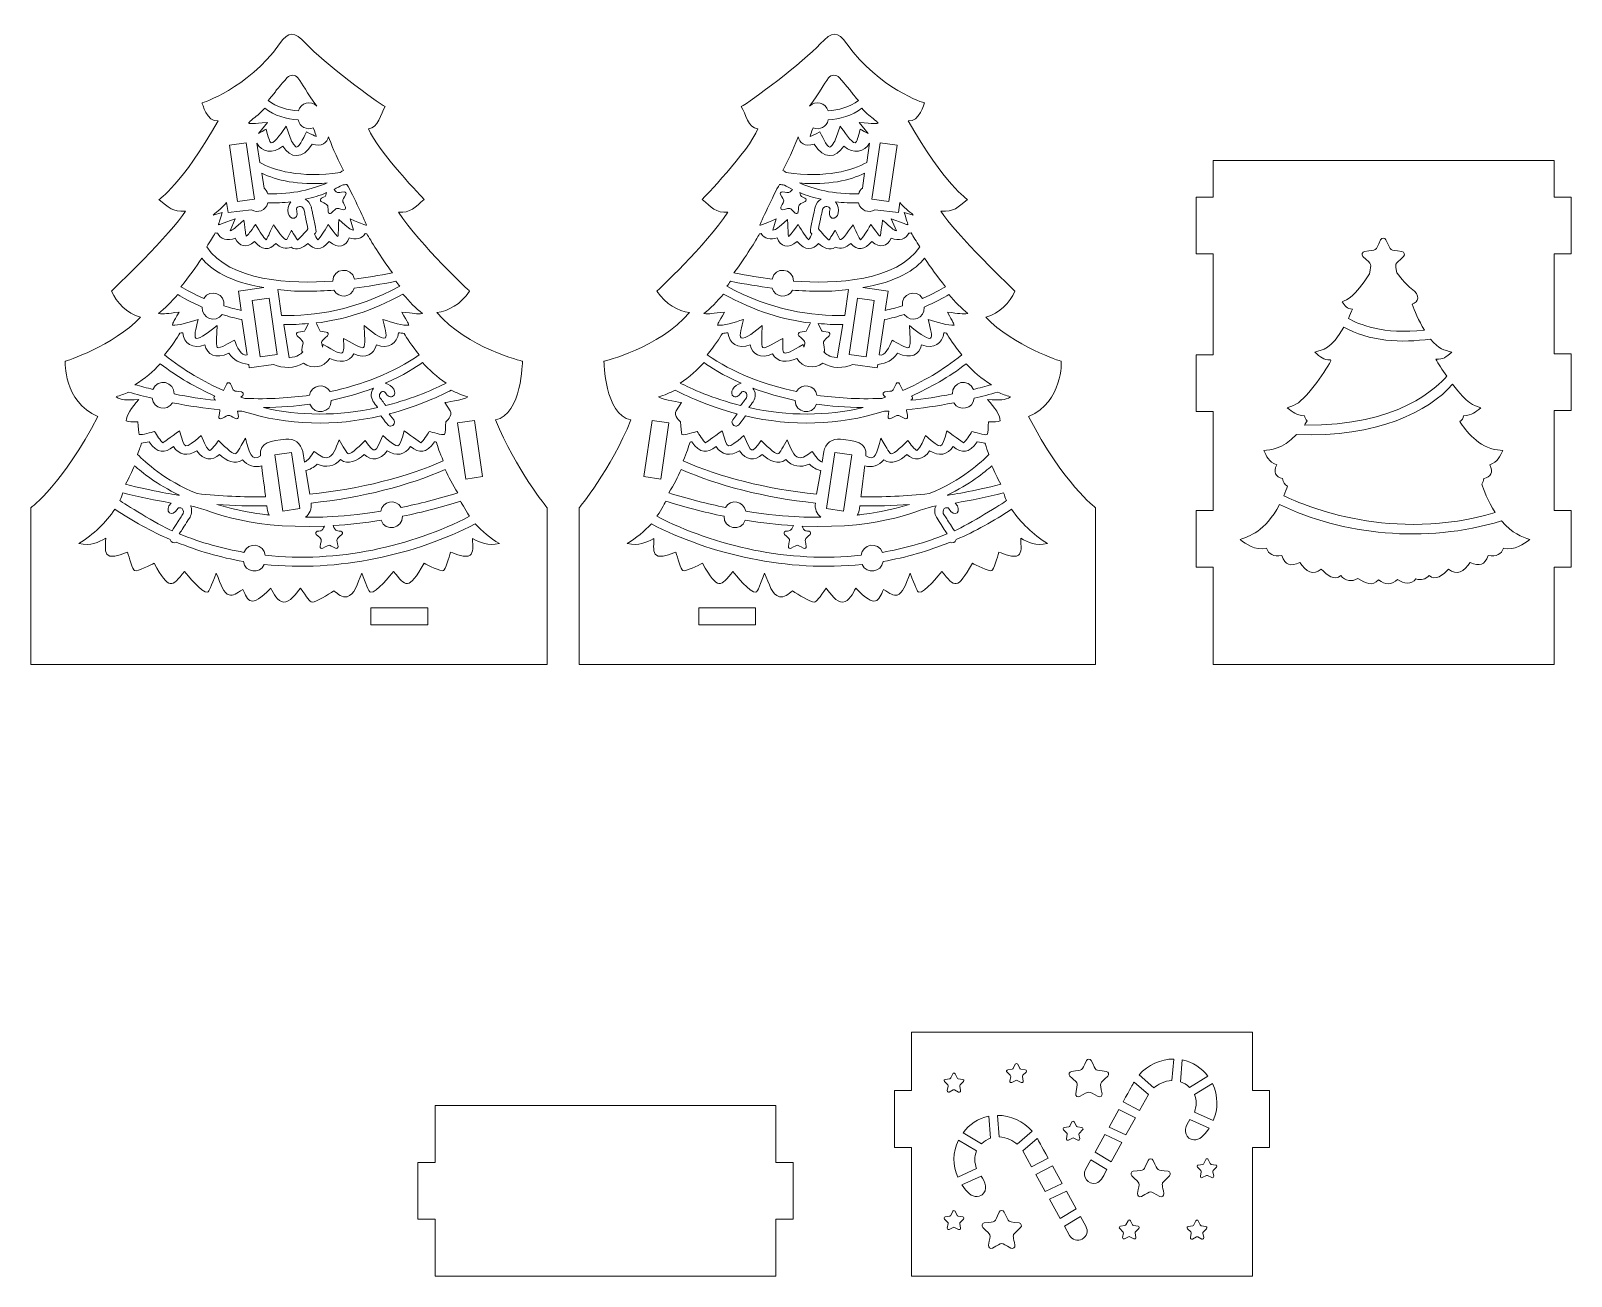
# Model space of a CAD drawing. Header units: inches. Extents: x 41 to 810, y 183 to 804.
import ezdxf

# ---------------------------------------------------------------- set-up
doc = ezdxf.new("R2010")
doc.units = ezdxf.units.IN
doc.header["$MEASUREMENT"] = 0
doc.layers.add('_U+0421_U+043B_U+043E_U+0439 1', color=7, linetype='Continuous')

# ---------------------------------------------------------------- blocks, each defined once
blk = doc.blocks.new('block 2')
at = {"layer": '_U+0421_U+043B_U+043E_U+0439 1', "color": 1, "lineweight": 9, "true_color": 0xff0000}
for points in [[(148.61, 748.56), (152.7, 720.53), (144.27, 719.29), (140.18, 747.32), (148.61, 748.56)], [(473.26, 747.32), (469.17, 719.29), (460.73, 720.53), (464.82, 748.56), (473.26, 747.32)], [(155.63, 641.81), (151.54, 669.85), (159.97, 671.09), (164.07, 643.05), (155.63, 641.81)], [(449.37, 643.05), (453.46, 671.09), (461.9, 669.85), (457.8, 641.81), (449.37, 643.05)], [(266.49, 582.1), (258.08, 580.88), (253.99, 608.91), (262.4, 610.14), (266.49, 582.1)], [(351.03, 610.14), (359.45, 608.91), (355.36, 580.88), (346.94, 582.1), (351.03, 610.14)], [(162.8, 592.95), (171.23, 594.19), (175.33, 566.15), (166.89, 564.91), (162.8, 592.95)], [(446.54, 564.91), (438.11, 566.15), (442.2, 594.18), (450.64, 592.94), (446.54, 564.91)], [(210.81, 516.66), (239.14, 516.66), (239.14, 508.19), (210.81, 508.19), (210.81, 516.66)], [(402.62, 508.19), (374.3, 508.19), (374.3, 516.66), (402.62, 516.66), (402.62, 508.19)], [(659.02, 275.95), (650.49, 275.94), (650.49, 305.11), (480.42, 305.11), (480.42, 275.95), (471.91, 275.94), (471.95, 247.61), (480.42, 247.62), (480.42, 183.39), (650.49, 183.39), (650.53, 247.61), (659.05, 247.62), (659.02, 275.95)], [(583.88, 266.56), (592.16, 262.32), (587.44, 253.8), (579, 257.76), (583.88, 266.56)], [(572.03, 245.18), (576.91, 253.98), (585.34, 250.02), (580.01, 240.4), (572.03, 245.18)], [(542.45, 234.11), (550.76, 238.37), (555.66, 229.53), (547.19, 225.56), (542.45, 234.11)], [(549.29, 221.77), (557.76, 225.74), (562.65, 216.91), (554.65, 212.1), (549.29, 221.77)]]:
    blk.add_lwpolyline(points, dxfattribs=at)
for points, knots in [([(41.14, 566.53), (41.14, 566.53), (41.14, 488.35), (41.14, 488.35), (41.14, 488.35), (298.78, 488.35), (298.78, 488.35), (298.78, 488.35), (298.78, 566.53), (298.78, 566.53), (298.78, 566.53), (282.94, 585.67), (272.94, 610.38), (286.17, 613.09), (286.38, 639.63), (286.38, 639.63), (286.38, 639.63), (258.82, 646.2), (243.73, 663.9), (249.53, 664.77), (255.5, 667.92), (260.01, 674.61), (260.01, 674.61), (235.43, 697.44), (224.62, 714.03), (230.48, 713.41), (232.92, 716.46), (237.36, 720.36), (237.36, 720.36), (214.13, 744.25), (209.59, 755.58), (214.54, 755.73), (215.63, 763.32), (217.92, 766.62), (213.72, 768.56), (186.67, 789.19), (178.52, 797.88), (172.42, 804.33), (169.96, 804.41), (165.24, 797.88), (149, 775.38), (126.57, 768.45), (126.57, 768.45), (126.57, 768.45), (129.03, 758.67), (134.65, 759.52), (116.46, 727.63), (105.07, 720.27), (105.07, 720.27), (110.07, 716.28), (111.68, 714.04), (118.28, 714.54), (111.92, 703.77), (81.42, 674.61), (81.42, 674.61), (84.03, 668.75), (88.92, 663.66), (95.91, 661.62), (82.31, 647.2), (58.29, 639.62), (58.29, 639.62), (58.29, 639.62), (57.23, 619.5), (74.54, 612.07), (57.57, 578.87), (41.14, 566.53), (41.14, 566.53)], [0, 0, 0, 0, 1, 1, 1, 2, 2, 2, 3, 3, 3, 4, 4, 4, 5, 5, 5, 6, 6, 6, 7, 7, 7, 8, 8, 8, 9, 9, 9, 10, 10, 10, 11, 11, 11, 12, 12, 12, 13, 13, 13, 14, 14, 14, 15, 15, 15, 16, 16, 16, 17, 17, 17, 18, 18, 18, 19, 19, 19, 20, 20, 20, 21, 21, 21, 22, 22, 22, 22]), ([(538.89, 612.07), (556.2, 619.5), (555.15, 639.62), (555.15, 639.62), (555.15, 639.62), (531.12, 647.2), (517.53, 661.62), (524.52, 663.66), (529.41, 668.75), (532.01, 674.61), (532.01, 674.61), (501.52, 703.77), (495.15, 714.54), (501.76, 714.04), (503.36, 716.28), (508.37, 720.26), (508.37, 720.26), (496.98, 727.62), (478.79, 759.52), (484.4, 758.67), (486.86, 768.44), (486.86, 768.44), (486.86, 768.44), (464.43, 775.38), (448.19, 797.87), (443.47, 804.41), (441.02, 804.33), (434.91, 797.87), (426.76, 789.19), (399.71, 768.56), (395.52, 766.62), (397.81, 763.31), (398.9, 755.73), (403.84, 755.57), (399.3, 744.25), (376.08, 720.36), (376.08, 720.36), (380.51, 716.46), (382.96, 713.41), (388.81, 714.03), (378, 697.44), (353.42, 674.61), (353.42, 674.61), (357.94, 667.92), (363.91, 664.77), (369.71, 663.9), (354.62, 646.2), (327.05, 639.63), (327.05, 639.63), (327.05, 639.63), (327.26, 613.09), (340.5, 610.38), (330.5, 585.67), (314.65, 566.53), (314.65, 566.53), (314.65, 566.53), (314.65, 488.35), (314.65, 488.35), (314.65, 488.35), (572.29, 488.35), (572.29, 488.35), (572.29, 488.35), (572.29, 566.53), (572.29, 566.53), (572.29, 566.53), (555.87, 578.87), (538.89, 612.07)], [0, 0, 0, 0, 1, 1, 1, 2, 2, 2, 3, 3, 3, 4, 4, 4, 5, 5, 5, 6, 6, 6, 7, 7, 7, 8, 8, 8, 9, 9, 9, 10, 10, 10, 11, 11, 11, 12, 12, 12, 13, 13, 13, 14, 14, 14, 15, 15, 15, 16, 16, 16, 17, 17, 17, 18, 18, 18, 19, 19, 19, 20, 20, 20, 21, 21, 21, 22, 22, 22, 22]), ([(183.81, 766.85), (180.87, 769.89), (175.73, 768.56), (174.63, 764.48), (169.38, 764.91), (163.74, 766.28), (159.48, 769.61), (164.57, 775.36), (161.78, 772.97), (169.05, 781.07), (170.49, 782.69), (173.05, 782.62), (174.38, 780.92), (176.81, 777.8), (178.68, 773.76), (183.81, 766.85)], [0, 0, 0, 0, 1, 1, 1, 2, 2, 2, 3, 3, 3, 4, 4, 4, 5, 5, 5, 5]), ([(439.05, 780.91), (440.38, 782.62), (442.94, 782.69), (444.39, 781.07), (451.65, 772.97), (448.86, 775.36), (453.95, 769.61), (449.69, 766.28), (444.06, 764.91), (438.8, 764.48), (437.7, 768.56), (432.57, 769.89), (429.62, 766.85), (434.75, 773.76), (436.63, 777.8), (439.05, 780.91)], [0, 0, 0, 0, 1, 1, 1, 2, 2, 2, 3, 3, 3, 4, 4, 4, 5, 5, 5, 5]), ([(157.8, 765.78), (162.58, 761.95), (168.82, 760.42), (174.55, 759.96), (175.23, 756.61), (178.83, 754.7), (181.99, 756.02), (183.01, 753.52), (183.27, 753), (183.48, 751.79), (182.42, 752.13), (181.59, 752.58), (178.7, 754.04), (178.14, 752.89), (175.23, 746.47), (173.7, 746.4), (173.01, 746.46), (171.34, 748.81), (170.5, 751.22), (170.5, 751.22), (168.54, 756.9), (168.54, 756.9), (166.9, 754.6), (163.03, 748.59), (161.01, 748.51), (160.18, 749.15), (159.66, 751.42), (158.52, 755.33), (158.44, 755.27), (154.67, 753.15), (154.67, 753.15), (154.67, 753.15), (159.15, 758.71), (159.15, 758.71), (151.6, 758.14), (151.01, 757.99), (149.65, 758.36), (150.02, 758.83), (150.74, 759.59), (152.12, 760.62), (154.09, 762.09), (156.01, 763.89), (157.8, 765.78)], [0, 0, 0, 0, 1, 1, 1, 2, 2, 2, 3, 3, 3, 4, 4, 4, 5, 5, 5, 6, 6, 6, 7, 7, 7, 8, 8, 8, 9, 9, 9, 10, 10, 10, 11, 11, 11, 12, 12, 12, 13, 13, 13, 14, 14, 14, 14]), ([(461.32, 760.62), (462.7, 759.59), (463.42, 758.83), (463.78, 758.36), (462.42, 757.99), (461.84, 758.14), (454.28, 758.71), (454.28, 758.71), (458.77, 753.15), (458.77, 753.15), (458.77, 753.15), (455, 755.27), (454.91, 755.33), (453.78, 751.42), (453.25, 749.15), (452.42, 748.51), (450.41, 748.59), (446.54, 754.6), (444.9, 756.9), (444.9, 756.9), (442.93, 751.22), (442.93, 751.22), (442.1, 748.81), (440.43, 746.46), (439.74, 746.4), (438.21, 746.47), (435.29, 752.89), (434.73, 754.03), (431.85, 752.58), (431.02, 752.13), (429.96, 751.79), (430.16, 753), (430.43, 753.52), (431.44, 756.02), (434.61, 754.7), (438.2, 756.61), (438.89, 759.96), (444.62, 760.42), (450.85, 761.95), (455.63, 765.78), (457.42, 763.89), (459.35, 762.09), (461.32, 760.62)], [0, 0, 0, 0, 1, 1, 1, 2, 2, 2, 3, 3, 3, 4, 4, 4, 5, 5, 5, 6, 6, 6, 7, 7, 7, 8, 8, 8, 9, 9, 9, 10, 10, 10, 11, 11, 11, 12, 12, 12, 13, 13, 13, 14, 14, 14, 14]), ([(197.15, 734.83), (196.66, 734.52), (196.11, 734.18), (195.48, 733.82), (175.42, 730.8), (162.26, 734.82), (155.32, 738.81), (155.32, 738.81), (153.9, 748.4), (153.9, 748.4), (156.25, 743.94), (161.89, 742.74), (166.78, 746.82), (170.7, 740.77), (176.81, 740.2), (181.5, 747.93), (186.19, 746.42), (188.98, 748.51), (189.6, 751.6), (190.73, 748.52), (193.33, 741.89), (197.15, 734.83)], [0, 0, 0, 0, 1, 1, 1, 2, 2, 2, 3, 3, 3, 4, 4, 4, 5, 5, 5, 6, 6, 6, 7, 7, 7, 7]), ([(423.84, 751.6), (424.46, 748.51), (427.25, 746.42), (431.93, 747.93), (436.62, 740.2), (442.74, 740.77), (446.66, 746.82), (451.55, 742.74), (457.18, 743.94), (459.53, 748.4), (459.53, 748.4), (458.12, 738.81), (458.12, 738.81), (451.18, 734.82), (438.01, 730.8), (417.95, 733.82), (417.32, 734.18), (416.77, 734.52), (416.29, 734.83), (420.1, 741.89), (422.7, 748.52), (423.84, 751.6)], [0, 0, 0, 0, 1, 1, 1, 2, 2, 2, 3, 3, 3, 4, 4, 4, 5, 5, 5, 6, 6, 6, 7, 7, 7, 7]), ([(809.51, 693.14), (809.51, 693.14), (809.51, 721.47), (809.51, 721.47), (809.51, 721.47), (801.02, 721.47), (801.02, 721.47), (801.02, 721.47), (801.02, 739.79), (801.02, 739.79), (801.02, 739.79), (630.94, 739.79), (630.94, 739.79), (630.94, 739.79), (630.94, 721.47), (630.94, 721.47), (630.94, 721.47), (622.43, 721.47), (622.43, 721.47), (622.43, 721.47), (622.43, 693.14), (622.43, 693.14), (622.43, 693.14), (630.94, 693.14), (630.94, 693.14), (630.94, 693.14), (630.94, 642.84), (630.94, 642.84), (630.94, 642.84), (622.43, 642.84), (622.43, 642.84), (622.43, 642.84), (622.43, 614.52), (622.43, 614.52), (622.43, 614.52), (630.94, 614.52), (630.94, 614.52), (630.94, 614.52), (630.94, 565.25), (630.94, 565.26), (630.94, 565.26), (622.43, 565.26), (622.43, 565.26), (622.43, 565.26), (622.43, 536.93), (622.43, 536.93), (622.43, 536.93), (630.94, 536.93), (630.94, 536.93), (630.94, 536.93), (630.94, 488.35), (630.94, 488.35), (630.94, 488.35), (801.02, 488.35), (801.02, 488.35), (801.02, 488.35), (801.02, 536.94), (801.02, 536.94), (801.02, 536.94), (809.51, 536.94), (809.51, 536.94), (809.51, 536.94), (809.51, 565.27), (809.51, 565.27), (809.51, 565.27), (801.02, 565.27), (801.02, 565.27), (801.02, 565.27), (801.02, 615.04), (801.02, 615.04), (801.02, 615.04), (809.51, 615.04), (809.51, 615.04), (809.51, 615.04), (809.51, 643.37), (809.51, 643.37), (809.51, 643.37), (801.02, 643.37), (801.02, 643.37), (801.02, 643.37), (801.02, 693.14), (801.02, 693.14), (801.02, 693.14), (809.51, 693.14), (809.51, 693.14), (809.51, 693.14), (809.51, 693.14), (809.51, 693.14)], [0, 0, 0, 0, 1, 1, 1, 2, 2, 2, 3, 3, 3, 4, 4, 4, 5, 5, 5, 6, 6, 6, 7, 7, 7, 8, 8, 8, 9, 9, 9, 10, 10, 10, 11, 11, 11, 12, 12, 12, 13, 13, 13, 14, 14, 14, 15, 15, 15, 16, 16, 16, 17, 17, 17, 18, 18, 18, 19, 19, 19, 20, 20, 20, 21, 21, 21, 22, 22, 22, 23, 23, 23, 24, 24, 24, 25, 25, 25, 26, 26, 26, 27, 27, 27, 28, 28, 28, 29, 29, 29, 29]), ([(159.31, 723.1), (159, 724.34), (158.34, 725.32), (157.5, 726.01), (157.5, 726.01), (156.4, 733.48), (156.4, 733.48), (163.61, 729.83), (174.46, 727.3), (188.94, 728.54), (182.01, 725.59), (171.92, 722.71), (159.31, 723.1)], [0, 0, 0, 0, 1, 1, 1, 2, 2, 2, 3, 3, 3, 4, 4, 4, 4]), ([(424.5, 728.54), (438.97, 727.3), (449.83, 729.83), (457.03, 733.48), (457.03, 733.48), (455.94, 726.01), (455.94, 726.01), (455.09, 725.32), (454.43, 724.34), (454.13, 723.1), (441.52, 722.71), (431.42, 725.59), (424.5, 728.54)], [0, 0, 0, 0, 1, 1, 1, 2, 2, 2, 3, 3, 3, 4, 4, 4, 4]), ([(208.65, 707.45), (207.48, 707.67), (206.8, 708.01), (200.5, 710.59), (200.5, 710.59), (202.15, 704.96), (202.15, 704.96), (200.19, 705.44), (199.92, 705.91), (194.76, 710.28), (194.52, 703.48), (194.54, 702.92), (194.31, 701.79), (193.06, 702.84), (192.3, 704), (189.53, 707.76), (187.18, 704.01), (185.65, 701.39), (184.24, 700.25), (183.67, 700.98), (183.07, 702.26), (182.69, 703.1), (183.96, 704.05), (183.57, 704.38), (181.72, 713.4), (181.72, 713.4), (181.72, 713.4), (181.72, 713.4), (181.63, 713.85), (181.19, 716.07), (181.07, 716.52), (181.07, 716.52), (181.09, 716.53), (181.09, 716.53), (180.43, 718.42), (179.41, 719.69), (178.08, 720.38), (182.22, 721.32), (185.04, 722.16), (188.68, 723.71), (188.28, 721.56), (187.92, 721.83), (186.12, 720.94), (185.45, 720.6), (185.4, 719.68), (186.06, 719.31), (189.86, 717.23), (189.09, 718.35), (189.52, 714.09), (189.6, 713.34), (190.5, 713.01), (191.05, 713.52), (194.22, 716.51), (192.91, 716.1), (197.09, 715.2), (197.82, 715.05), (198.42, 715.8), (198.1, 716.48), (196.25, 720.39), (196.21, 719.04), (198.36, 722.74), (198.74, 723.39), (198.21, 724.19), (197.47, 724.1), (193.36, 723.57), (194.3, 723.25), (192.42, 725.35), (193.94, 726.08), (195.27, 726.8), (196.41, 727.45), (197.2, 727.58), (198, 727.71), (198.82, 727.85), (201.76, 722.79), (208.55, 708.07), (208.65, 707.45)], [0, 0, 0, 0, 1, 1, 1, 2, 2, 2, 3, 3, 3, 4, 4, 4, 5, 5, 5, 6, 6, 6, 7, 7, 7, 8, 8, 8, 9, 9, 9, 10, 10, 10, 11, 11, 11, 12, 12, 12, 13, 13, 13, 14, 14, 14, 15, 15, 15, 16, 16, 16, 17, 17, 17, 18, 18, 18, 19, 19, 19, 20, 20, 20, 21, 21, 21, 22, 22, 22, 23, 23, 23, 24, 24, 24, 25, 25, 25, 25]), ([(414.62, 727.85), (415.44, 727.71), (416.24, 727.58), (417.03, 727.45), (418.16, 726.8), (419.49, 726.09), (421.01, 725.36), (419.13, 723.25), (420.08, 723.57), (415.97, 724.1), (415.22, 724.19), (414.69, 723.39), (415.07, 722.74), (417.22, 719.04), (417.19, 720.39), (415.34, 716.48), (415.02, 715.8), (415.61, 715.05), (416.35, 715.21), (420.52, 716.11), (419.21, 716.51), (422.39, 713.52), (422.93, 713.01), (423.83, 713.34), (423.91, 714.09), (424.35, 718.35), (423.57, 717.23), (427.38, 719.32), (428.04, 719.68), (427.98, 720.6), (427.31, 720.94), (425.52, 721.84), (425.16, 721.56), (424.75, 723.71), (428.39, 722.16), (431.21, 721.32), (435.36, 720.38), (434.02, 719.69), (433.01, 718.43), (432.34, 716.53), (432.34, 716.53), (432.36, 716.52), (432.36, 716.52), (432.25, 716.07), (431.8, 713.86), (431.71, 713.4), (431.71, 713.4), (431.71, 713.4), (431.71, 713.4), (429.87, 704.39), (429.48, 704.05), (430.74, 703.1), (430.36, 702.26), (429.77, 700.98), (429.2, 700.25), (427.78, 701.39), (426.26, 704.02), (423.9, 707.76), (421.13, 704), (420.37, 702.84), (419.12, 701.79), (418.89, 702.92), (418.92, 703.48), (418.67, 710.28), (413.51, 705.91), (413.24, 705.44), (411.28, 704.97), (411.28, 704.97), (412.94, 710.59), (412.94, 710.59), (406.63, 708.01), (405.95, 707.67), (404.78, 707.45), (404.89, 708.07), (411.67, 722.79), (414.62, 727.85)], [0, 0, 0, 0, 1, 1, 1, 2, 2, 2, 3, 3, 3, 4, 4, 4, 5, 5, 5, 6, 6, 6, 7, 7, 7, 8, 8, 8, 9, 9, 9, 10, 10, 10, 11, 11, 11, 12, 12, 12, 13, 13, 13, 14, 14, 14, 15, 15, 15, 16, 16, 16, 17, 17, 17, 18, 18, 18, 19, 19, 19, 20, 20, 20, 21, 21, 21, 22, 22, 22, 23, 23, 23, 24, 24, 24, 25, 25, 25, 25]), ([(138.83, 718.74), (138.83, 718.74), (139.51, 713.75), (139.51, 713.75), (139.51, 713.75), (151.29, 715.06), (151.29, 715.06), (154.17, 713.49), (158.44, 714.51), (159.34, 718.61), (163.22, 718.49), (167.02, 718.66), (170.9, 719.13), (168.06, 715.95), (169.48, 710.07), (172.72, 711.05), (174.34, 711.54), (174.05, 713.98), (173.6, 715.59), (173.95, 716.96), (176.1, 717.61), (177.37, 715.41), (178.13, 711.68), (177.7, 713.79), (179.14, 706.75), (179.14, 706.75), (179.14, 706.75), (179.14, 706.75), (179.14, 706.75), (179.37, 705.61), (179.37, 705.61), (177.77, 703.73), (175.66, 701.14), (174.12, 700.07), (174.03, 700.2), (171.19, 704.78), (171.11, 704.92), (171.11, 704.92), (168.79, 700.33), (168.79, 700.33), (167.79, 699.33), (163, 706.55), (162.16, 707.72), (159.97, 702.91), (159.28, 701.25), (158.51, 700.25), (157.09, 701.39), (155.52, 704.1), (153.21, 707.76), (150.46, 704.02), (149.71, 702.9), (148.65, 701.93), (148.29, 703.09), (148.24, 703.85), (147.42, 710.05), (142.8, 705.88), (142.19, 705.12), (140.55, 704.62), (140.55, 704.62), (143.16, 710.7), (143.16, 710.7), (135.95, 708.02), (135.67, 707.88), (134.79, 707.73), (134.86, 708.35), (134.84, 708.15), (136.62, 713.82), (136.62, 713.82), (132.09, 712.55), (132.09, 712.55), (134.12, 714.36), (137.04, 716.47), (138.83, 718.74)], [0, 0, 0, 0, 1, 1, 1, 2, 2, 2, 3, 3, 3, 4, 4, 4, 5, 5, 5, 6, 6, 6, 7, 7, 7, 8, 8, 8, 9, 9, 9, 10, 10, 10, 11, 11, 11, 12, 12, 12, 13, 13, 13, 14, 14, 14, 15, 15, 15, 16, 16, 16, 17, 17, 17, 18, 18, 18, 19, 19, 19, 20, 20, 20, 21, 21, 21, 22, 22, 22, 23, 23, 23, 24, 24, 24, 24]), ([(481.35, 712.54), (481.35, 712.54), (476.81, 713.82), (476.81, 713.82), (478.6, 708.15), (478.58, 708.35), (478.65, 707.73), (477.76, 707.87), (477.48, 708.02), (470.28, 710.7), (470.28, 710.7), (472.89, 704.62), (472.89, 704.62), (471.24, 705.12), (470.64, 705.88), (466.01, 710.05), (465.2, 703.85), (465.14, 703.09), (464.79, 701.93), (463.73, 702.9), (462.98, 704.02), (460.22, 707.76), (457.92, 704.1), (456.34, 701.39), (454.93, 700.25), (454.15, 701.25), (453.47, 702.91), (451.28, 707.72), (450.44, 706.55), (445.65, 699.33), (444.65, 700.33), (444.65, 700.33), (442.33, 704.92), (442.33, 704.92), (442.24, 704.78), (439.41, 700.2), (439.32, 700.07), (437.78, 701.14), (435.67, 703.73), (434.07, 705.61), (434.07, 705.61), (434.3, 706.75), (434.3, 706.75), (434.3, 706.75), (434.3, 706.75), (434.3, 706.75), (435.74, 713.79), (435.31, 711.68), (436.07, 715.41), (437.34, 717.61), (439.48, 716.95), (439.84, 715.59), (439.38, 713.97), (439.1, 711.54), (440.71, 711.05), (443.95, 710.07), (445.38, 715.95), (442.53, 719.13), (446.42, 718.66), (450.22, 718.49), (454.09, 718.61), (455, 714.51), (459.26, 713.49), (462.15, 715.06), (462.15, 715.06), (473.93, 713.75), (473.93, 713.75), (473.93, 713.75), (474.61, 718.74), (474.61, 718.74), (476.39, 716.47), (479.31, 714.36), (481.35, 712.54)], [0, 0, 0, 0, 1, 1, 1, 2, 2, 2, 3, 3, 3, 4, 4, 4, 5, 5, 5, 6, 6, 6, 7, 7, 7, 8, 8, 8, 9, 9, 9, 10, 10, 10, 11, 11, 11, 12, 12, 12, 13, 13, 13, 14, 14, 14, 15, 15, 15, 16, 16, 16, 17, 17, 17, 18, 18, 18, 19, 19, 19, 20, 20, 20, 21, 21, 21, 22, 22, 22, 23, 23, 23, 24, 24, 24, 24]), ([(221.54, 683.7), (214.73, 682.37), (208.42, 681.37), (202.57, 680.64), (201.29, 687.05), (191.76, 686.13), (191.76, 679.57), (171.3, 678.07), (139.94, 679.55), (128.88, 696.73), (130.64, 699.48), (132.09, 701.86), (133.12, 703.59), (133.51, 703.53), (133.91, 703.5), (134.34, 703.51), (135.55, 700.53), (139.16, 699.41), (143.15, 700.97), (144.9, 696.94), (148.82, 695.74), (152.75, 699.3), (156.09, 695.32), (160.2, 694.5), (163.3, 698.33), (165.57, 696.38), (168.25, 695.4), (170.98, 696.5), (173.83, 694.59), (176.86, 696.08), (179.38, 698.41), (182.03, 695.08), (186.07, 694.6), (190.02, 699.33), (194.39, 695.44), (198.56, 696.93), (200.01, 701.15), (203.11, 700.23), (206.43, 700.54), (207.97, 703.29), (208.23, 703.25), (208.5, 703.23), (208.76, 703.21), (210.63, 699.98), (215.49, 691.83), (221.54, 683.7)], [0, 0, 0, 0, 1, 1, 1, 2, 2, 2, 3, 3, 3, 4, 4, 4, 5, 5, 5, 6, 6, 6, 7, 7, 7, 8, 8, 8, 9, 9, 9, 10, 10, 10, 11, 11, 11, 12, 12, 12, 13, 13, 13, 14, 14, 14, 15, 15, 15, 15]), ([(404.67, 703.21), (404.94, 703.23), (405.21, 703.25), (405.47, 703.29), (407, 700.54), (410.33, 700.23), (413.42, 701.15), (414.88, 696.93), (419.04, 695.44), (423.42, 699.33), (427.36, 694.6), (431.41, 695.08), (434.05, 698.41), (436.57, 696.08), (439.61, 694.59), (442.46, 696.5), (445.18, 695.4), (447.87, 696.38), (450.13, 698.33), (453.24, 694.5), (457.35, 695.32), (460.68, 699.3), (464.62, 695.74), (468.54, 696.94), (470.28, 700.97), (474.27, 699.41), (477.89, 700.53), (479.09, 703.51), (479.52, 703.5), (479.93, 703.53), (480.31, 703.6), (481.35, 701.86), (482.79, 699.48), (484.56, 696.73), (473.5, 679.55), (442.14, 678.07), (421.67, 679.57), (421.67, 686.13), (412.15, 687.05), (410.87, 680.64), (405.02, 681.37), (398.71, 682.37), (391.9, 683.7), (397.95, 691.83), (402.8, 699.98), (404.67, 703.21)], [0, 0, 0, 0, 1, 1, 1, 2, 2, 2, 3, 3, 3, 4, 4, 4, 5, 5, 5, 6, 6, 6, 7, 7, 7, 8, 8, 8, 9, 9, 9, 10, 10, 10, 11, 11, 11, 12, 12, 12, 13, 13, 13, 14, 14, 14, 15, 15, 15, 15]), ([(708.83, 683.22), (709.82, 689.02), (710.53, 687.15), (705.63, 691.93), (704.77, 692.76), (705.24, 694.21), (706.42, 694.38), (713.13, 695.35), (711.4, 694.02), (714.47, 700.22), (714.99, 701.29), (716.52, 701.29), (717.04, 700.22), (720.11, 694.02), (718.39, 695.35), (725.09, 694.38), (726.27, 694.21), (726.74, 692.76), (725.88, 691.93), (721.04, 687.21), (721.7, 688.93), (722.59, 683.77), (725.03, 680.39), (727.61, 677.57), (729.73, 675.99), (734.59, 672.36), (733.3, 669.03), (730.2, 668.05), (731.27, 665.02), (733.44, 659.86), (736.29, 655.18), (715.81, 652.74), (703.28, 658.15), (698.35, 660.97), (699.16, 662.65), (699.85, 664.25), (700.42, 665.65), (697.41, 665.74), (696.74, 667.32), (695.35, 669.33), (697.7, 670.41), (701.45, 671.3), (708.83, 683.22)], [0, 0, 0, 0, 1, 1, 1, 2, 2, 2, 3, 3, 3, 4, 4, 4, 5, 5, 5, 6, 6, 6, 7, 7, 7, 8, 8, 8, 9, 9, 9, 10, 10, 10, 11, 11, 11, 12, 12, 12, 13, 13, 13, 14, 14, 14, 14]), ([(126.5, 691.09), (130.57, 685.37), (140.99, 678.9), (157.32, 676.48), (157.32, 676.48), (144.67, 674.58), (144.67, 674.58), (144.67, 674.58), (146.15, 664.97), (146.15, 664.97), (143.33, 665.6), (140.45, 666.36), (137.48, 667.3), (138.36, 673.15), (130.6, 675.98), (127.48, 671), (122.31, 673.22), (118.42, 675.38), (116.04, 676.82), (120.28, 681.98), (123.32, 686.24), (126.5, 691.09)], [0, 0, 0, 0, 1, 1, 1, 2, 2, 2, 3, 3, 3, 4, 4, 4, 5, 5, 5, 6, 6, 6, 7, 7, 7, 7]), ([(497.39, 676.82), (495.01, 675.38), (491.12, 673.22), (485.96, 671), (482.83, 675.98), (475.07, 673.15), (475.95, 667.3), (472.98, 666.36), (470.11, 665.6), (467.29, 664.97), (467.29, 664.97), (468.77, 674.58), (468.77, 674.58), (468.77, 674.58), (456.12, 676.48), (456.12, 676.48), (472.45, 678.9), (482.87, 685.37), (486.94, 691.09), (490.12, 686.24), (493.16, 681.98), (497.39, 676.82)], [0, 0, 0, 0, 1, 1, 1, 2, 2, 2, 3, 3, 3, 4, 4, 4, 5, 5, 5, 6, 6, 6, 7, 7, 7, 7]), ([(225.18, 677.01), (202.99, 665.17), (182.68, 661.98), (166.23, 662.46), (166.23, 662.46), (164.41, 675.41), (164.41, 675.41), (172.21, 674.15), (184.18, 674.44), (192.37, 675.08), (194.64, 670.66), (201.15, 671.34), (202.47, 676.11), (209.03, 676.92), (215.94, 678.05), (223.2, 679.5), (223.85, 678.67), (224.51, 677.84), (225.18, 677.01)], [0, 0, 0, 0, 1, 1, 1, 2, 2, 2, 3, 3, 3, 4, 4, 4, 5, 5, 5, 6, 6, 6, 6]), ([(390.23, 679.51), (397.5, 678.06), (404.41, 676.93), (410.96, 676.11), (412.29, 671.34), (418.79, 670.66), (421.07, 675.08), (429.25, 674.44), (441.23, 674.15), (449.02, 675.41), (449.02, 675.41), (447.2, 662.46), (447.2, 662.46), (430.75, 661.98), (410.45, 665.17), (388.26, 677.01), (388.93, 677.84), (389.59, 678.67), (390.23, 679.51)], [0, 0, 0, 0, 1, 1, 1, 2, 2, 2, 3, 3, 3, 4, 4, 4, 5, 5, 5, 6, 6, 6, 6]), ([(114.43, 672.89), (116.87, 671.38), (121.03, 669.03), (126.67, 666.63), (126.14, 661.04), (133.37, 658.43), (136.56, 662.98), (139.98, 661.91), (143.22, 661.06), (146.38, 660.38), (146.38, 660.38), (149.08, 642.9), (149.08, 642.9), (146.06, 641.69), (143.93, 647.1), (142.69, 650.15), (140.41, 648.87), (135.46, 645.91), (134.28, 646.42), (134.28, 646.42), (133.55, 647.17), (133.72, 650.69), (133.72, 650.69), (134.04, 657.39), (134.04, 657.39), (120.97, 647.27), (122.15, 650.01), (124.62, 660.45), (120.56, 659.23), (114.44, 657.14), (111.75, 657.71), (111.91, 658.51), (112.02, 658.59), (115.08, 664.13), (109.09, 663.42), (107.74, 663.14), (104.84, 663.42), (108.02, 665.89), (111.28, 669.22), (114.43, 672.89)], [0, 0, 0, 0, 1, 1, 1, 2, 2, 2, 3, 3, 3, 4, 4, 4, 5, 5, 5, 6, 6, 6, 7, 7, 7, 8, 8, 8, 9, 9, 9, 10, 10, 10, 11, 11, 11, 12, 12, 12, 13, 13, 13, 13]), ([(236.54, 663.42), (233.59, 663.14), (232.27, 663.43), (226.21, 664.17), (229.47, 658.49), (229.52, 658.54), (229.69, 657.71), (227.06, 657.15), (221.3, 659.1), (216.82, 660.45), (217.59, 657.21), (219.08, 651.99), (218, 651.3), (216.12, 650.09), (210.49, 655), (207.4, 657.39), (207.57, 653.92), (208.18, 647.2), (207.14, 646.41), (205.9, 645.9), (200.46, 649.19), (197.16, 651.06), (197.22, 643.05), (198.57, 640.98), (187.06, 648), (187.06, 648), (186.63, 646.61), (186.63, 646.61), (186.03, 650.08), (185.56, 648.89), (189.14, 652.38), (189.78, 653), (189.43, 654.08), (188.55, 654.21), (184.75, 654.76), (185.48, 654.65), (185.15, 655.32), (185.04, 655.53), (183.59, 658.51), (183.45, 658.71), (196.82, 660.29), (210.84, 664.48), (226.79, 673.07), (229.95, 669.35), (233.26, 665.95), (236.54, 663.42)], [0, 0, 0, 0, 1, 1, 1, 2, 2, 2, 3, 3, 3, 4, 4, 4, 5, 5, 5, 6, 6, 6, 7, 7, 7, 8, 8, 8, 9, 9, 9, 10, 10, 10, 11, 11, 11, 12, 12, 12, 13, 13, 13, 14, 14, 14, 15, 15, 15, 15]), ([(386.65, 673.07), (402.6, 664.48), (416.61, 660.29), (429.99, 658.71), (429.85, 658.51), (428.39, 655.53), (428.29, 655.32), (427.96, 654.65), (428.68, 654.76), (424.89, 654.21), (424.01, 654.08), (423.66, 653), (424.3, 652.38), (427.87, 648.89), (427.4, 650.08), (426.81, 646.61), (426.81, 646.61), (426.38, 648), (426.38, 648), (414.87, 640.98), (416.21, 643.05), (416.28, 651.06), (412.97, 649.19), (407.53, 645.9), (406.3, 646.41), (405.26, 647.2), (405.87, 653.92), (406.04, 657.39), (402.95, 655), (397.32, 650.09), (395.43, 651.3), (394.35, 651.99), (395.85, 657.21), (396.62, 660.45), (392.14, 659.1), (386.37, 657.15), (383.75, 657.71), (383.92, 658.54), (383.96, 658.49), (387.23, 664.17), (381.17, 663.43), (379.85, 663.14), (376.89, 663.42), (380.17, 665.95), (383.49, 669.35), (386.65, 673.07)], [0, 0, 0, 0, 1, 1, 1, 2, 2, 2, 3, 3, 3, 4, 4, 4, 5, 5, 5, 6, 6, 6, 7, 7, 7, 8, 8, 8, 9, 9, 9, 10, 10, 10, 11, 11, 11, 12, 12, 12, 13, 13, 13, 14, 14, 14, 15, 15, 15, 15]), ([(508.59, 663.42), (505.69, 663.14), (504.34, 663.42), (498.35, 664.13), (501.41, 658.59), (501.52, 658.51), (501.68, 657.71), (498.99, 657.14), (492.87, 659.23), (488.82, 660.45), (491.29, 650.01), (492.46, 647.27), (479.4, 657.39), (479.4, 657.39), (479.72, 650.69), (479.72, 650.69), (479.89, 647.17), (479.15, 646.42), (479.16, 646.42), (477.97, 645.91), (473.03, 648.87), (470.74, 650.15), (469.51, 647.1), (467.38, 641.69), (464.36, 642.9), (464.36, 642.9), (467.05, 660.38), (467.05, 660.38), (470.21, 661.06), (473.45, 661.91), (476.87, 662.98), (480.07, 658.43), (487.29, 661.04), (486.77, 666.63), (492.4, 669.03), (496.56, 671.38), (499.01, 672.89), (502.15, 669.22), (505.41, 665.89), (508.59, 663.42)], [0, 0, 0, 0, 1, 1, 1, 2, 2, 2, 3, 3, 3, 4, 4, 4, 5, 5, 5, 6, 6, 6, 7, 7, 7, 8, 8, 8, 9, 9, 9, 10, 10, 10, 11, 11, 11, 12, 12, 12, 13, 13, 13, 13]), ([(146.28, 624.33), (141.61, 625.01), (142.79, 624.15), (140.71, 628.38), (140.34, 629.12), (139.29, 629.12), (138.92, 628.38), (138.78, 628.1), (137.44, 625.3), (137.23, 625.09), (127.52, 629.27), (117.64, 635.04), (107.85, 642.83), (111.65, 647.35), (114.26, 651.51), (115.5, 653.65), (115.97, 653.71), (116.44, 653.79), (116.92, 653.88), (117.36, 648.48), (121.88, 645.5), (127.93, 647.77), (129.16, 642.94), (133.21, 640.53), (139.9, 643.6), (142.5, 639.86), (145.23, 638.92), (149.83, 638.06), (149.83, 638.06), (150.09, 636.34), (150.09, 636.34), (150.09, 636.34), (162.27, 637.97), (162.27, 637.97), (166.7, 636.12), (172.78, 635.92), (177.18, 638.71), (181.67, 635.57), (187.22, 636.37), (190.24, 641.03), (195.03, 638.84), (199.86, 638.92), (202.26, 643.29), (208.5, 640.7), (212.33, 643.12), (213.51, 647.77), (219.55, 645.5), (224.08, 648.48), (224.52, 653.88), (225.46, 653.7), (226.41, 653.57), (227.34, 653.5), (228.6, 651.33), (231.15, 647.29), (234.85, 642.89), (222.48, 633.96), (205.77, 627.73), (190.39, 624.49), (187.91, 629.11), (180.94, 627.9), (180.19, 622.7), (170.82, 621.37), (160.03, 620.66), (147.83, 621.1), (147.2, 621.31), (146.56, 621.52), (145.93, 621.74), (145.93, 621.74), (146.84, 622.63), (146.84, 622.63), (147.43, 623.2), (147.1, 624.21), (146.28, 624.33)], [0, 0, 0, 0, 1, 1, 1, 2, 2, 2, 3, 3, 3, 4, 4, 4, 5, 5, 5, 6, 6, 6, 7, 7, 7, 8, 8, 8, 9, 9, 9, 10, 10, 10, 11, 11, 11, 12, 12, 12, 13, 13, 13, 14, 14, 14, 15, 15, 15, 16, 16, 16, 17, 17, 17, 18, 18, 18, 19, 19, 19, 20, 20, 20, 21, 21, 21, 22, 22, 22, 23, 23, 23, 24, 24, 24, 24]), ([(176.77, 644.26), (175.43, 643.11), (174.57, 641.91), (170.02, 641.39), (170.02, 641.39), (167.32, 657.95), (167.32, 657.95), (171.81, 657.87), (175.22, 658.06), (179.59, 658.5), (179.59, 658.5), (178.01, 655.31), (178.01, 655.31), (177.69, 654.65), (178.41, 654.76), (174.62, 654.21), (173.74, 654.08), (173.39, 652.99), (174.03, 652.38), (176.79, 649.68), (177.05, 649.62), (176.93, 648.9), (176.29, 645.19), (176.03, 644.76), (176.77, 644.26)], [0, 0, 0, 0, 1, 1, 1, 2, 2, 2, 3, 3, 3, 4, 4, 4, 5, 5, 5, 6, 6, 6, 7, 7, 7, 8, 8, 8, 8]), ([(466.6, 622.63), (466.6, 622.63), (467.51, 621.74), (467.51, 621.74), (466.87, 621.52), (466.23, 621.31), (465.6, 621.1), (453.41, 620.66), (442.61, 621.37), (433.24, 622.7), (432.49, 627.9), (425.53, 629.11), (423.04, 624.5), (407.66, 627.73), (390.95, 633.96), (378.58, 642.89), (382.28, 647.29), (384.83, 651.33), (386.09, 653.5), (387.02, 653.57), (387.97, 653.7), (388.91, 653.88), (389.36, 648.48), (393.88, 645.5), (399.92, 647.77), (401.11, 643.12), (404.93, 640.7), (411.18, 643.29), (413.57, 638.92), (418.4, 638.84), (423.19, 641.03), (426.21, 636.37), (431.76, 635.57), (436.26, 638.71), (440.65, 635.92), (446.73, 636.12), (451.16, 637.97), (451.16, 637.97), (463.34, 636.34), (463.34, 636.34), (463.34, 636.34), (463.61, 638.06), (463.61, 638.06), (468.2, 638.92), (470.94, 639.86), (473.53, 643.6), (480.22, 640.53), (484.28, 642.94), (485.51, 647.77), (491.55, 645.5), (496.07, 648.48), (496.52, 653.88), (496.99, 653.79), (497.46, 653.71), (497.94, 653.65), (499.18, 651.51), (501.78, 647.35), (505.59, 642.83), (495.79, 635.04), (485.91, 629.27), (476.2, 625.09), (475.99, 625.3), (474.65, 628.1), (474.51, 628.38), (474.15, 629.12), (473.09, 629.12), (472.73, 628.38), (470.64, 624.15), (471.83, 625.01), (467.15, 624.33), (466.33, 624.21), (466, 623.2), (466.6, 622.63)], [0, 0, 0, 0, 1, 1, 1, 2, 2, 2, 3, 3, 3, 4, 4, 4, 5, 5, 5, 6, 6, 6, 7, 7, 7, 8, 8, 8, 9, 9, 9, 10, 10, 10, 11, 11, 11, 12, 12, 12, 13, 13, 13, 14, 14, 14, 15, 15, 15, 16, 16, 16, 17, 17, 17, 18, 18, 18, 19, 19, 19, 20, 20, 20, 21, 21, 21, 22, 22, 22, 23, 23, 23, 24, 24, 24, 24]), ([(436.51, 648.9), (436.38, 649.62), (436.65, 649.68), (439.41, 652.38), (440.05, 652.99), (439.69, 654.08), (438.81, 654.21), (435.03, 654.76), (435.75, 654.65), (435.42, 655.31), (435.42, 655.31), (433.85, 658.5), (433.85, 658.5), (438.21, 658.06), (441.63, 657.87), (446.12, 657.95), (446.12, 657.95), (443.41, 641.39), (443.41, 641.39), (438.87, 641.91), (438, 643.11), (436.66, 644.26), (437.41, 644.76), (437.14, 645.19), (436.51, 648.9)], [0, 0, 0, 0, 1, 1, 1, 2, 2, 2, 3, 3, 3, 4, 4, 4, 5, 5, 5, 6, 6, 6, 7, 7, 7, 8, 8, 8, 8]), ([(671.04, 617.6), (677.17, 619.95), (686.16, 633.73), (689.68, 639.8), (689.59, 639.99), (689.5, 640.19), (689.45, 640.38), (685.88, 640.01), (684.4, 641.87), (681.7, 644.23), (685.67, 645.36), (689.77, 645.52), (696.11, 656.68), (708.57, 649.51), (724.96, 648.62), (739.37, 650.73), (743.6, 645.45), (746.02, 645.31), (750.02, 644.18), (746.97, 641.75), (746, 640.39), (741.98, 640.69), (743.28, 638.49), (745.21, 635.41), (747.42, 632.22), (743.19, 627.1), (723.57, 607.13), (676.41, 607.8), (676.97, 608.58), (677.45, 609.3), (677.83, 609.9), (677.05, 610.5), (676.57, 611.39), (676.52, 612.49), (672.11, 612.71), (670.82, 614.16), (667.92, 616.41), (667.92, 616.41), (671.04, 617.6), (671.04, 617.6)], [0, 0, 0, 0, 1, 1, 1, 2, 2, 2, 3, 3, 3, 4, 4, 4, 5, 5, 5, 6, 6, 6, 7, 7, 7, 8, 8, 8, 9, 9, 9, 10, 10, 10, 11, 11, 11, 12, 12, 12, 13, 13, 13, 13]), ([(105.71, 638.41), (114.23, 631.62), (123.69, 626.58), (133.02, 622.22), (132.45, 621.92), (132.28, 621.12), (132.79, 620.62), (132.79, 620.62), (133.27, 620.15), (133.27, 620.15), (126.72, 620.85), (119.82, 621.88), (112.59, 623.31), (112.97, 629.52), (104.31, 631.39), (102.07, 625.61), (99.11, 626.32), (96.1, 627.1), (93.03, 627.95), (98.24, 631.01), (102.16, 634.47), (105.71, 638.41)], [0, 0, 0, 0, 1, 1, 1, 2, 2, 2, 3, 3, 3, 4, 4, 4, 5, 5, 5, 6, 6, 6, 7, 7, 7, 7]), ([(248.38, 628.76), (243.03, 626.01), (232.31, 621.09), (218.25, 617.54), (216.87, 619.36), (217.5, 618.53), (215.29, 621.45), (214.47, 623.86), (216.38, 625.03), (217.64, 624.4), (218.55, 622.99), (220.19, 621.17), (221.62, 622.06), (224.22, 623.67), (221.64, 627.86), (217.97, 628.63), (227.21, 632.67), (233.35, 636.7), (236.49, 639), (239.74, 635.39), (243.73, 631.71), (248.38, 628.76)], [0, 0, 0, 0, 1, 1, 1, 2, 2, 2, 3, 3, 3, 4, 4, 4, 5, 5, 5, 6, 6, 6, 7, 7, 7, 7]), ([(376.95, 639), (380.08, 636.7), (386.22, 632.67), (395.46, 628.63), (391.79, 627.86), (389.21, 623.67), (391.81, 622.06), (393.24, 621.17), (394.88, 622.99), (395.79, 624.39), (397.06, 625.03), (398.96, 623.86), (398.15, 621.45), (395.93, 618.53), (396.56, 619.36), (395.18, 617.54), (381.12, 621.09), (370.41, 626.01), (365.05, 628.76), (369.7, 631.71), (373.69, 635.39), (376.95, 639)], [0, 0, 0, 0, 1, 1, 1, 2, 2, 2, 3, 3, 3, 4, 4, 4, 5, 5, 5, 6, 6, 6, 7, 7, 7, 7]), ([(520.4, 627.95), (517.34, 627.1), (514.32, 626.33), (511.36, 625.61), (509.13, 631.39), (500.46, 629.52), (500.84, 623.31), (493.61, 621.88), (486.72, 620.85), (480.16, 620.15), (480.16, 620.15), (480.65, 620.62), (480.65, 620.62), (481.15, 621.12), (480.99, 621.92), (480.42, 622.22), (489.75, 626.58), (499.21, 631.62), (507.72, 638.41), (511.27, 634.47), (515.19, 631.01), (520.4, 627.95)], [0, 0, 0, 0, 1, 1, 1, 2, 2, 2, 3, 3, 3, 4, 4, 4, 5, 5, 5, 6, 6, 6, 7, 7, 7, 7]), ([(259.1, 621.93), (256.67, 620.16), (247.71, 619.07), (247.71, 619.07), (247.71, 619.07), (250.31, 614.94), (250.31, 614.94), (252.03, 612.62), (248.17, 609.41), (248.17, 609.41), (248.04, 606.86), (247.96, 603.94), (247.49, 603.07), (246.15, 602.75), (241.43, 604.2), (239.89, 604.64), (238.91, 603.12), (236.92, 599.86), (235.77, 598.95), (235.77, 598.95), (231.87, 601.85), (227.4, 604.9), (224.69, 595.59), (225.32, 595.28), (216.69, 602.55), (212.61, 593.58), (213.21, 593.3), (207.94, 600.08), (206.23, 598.43), (201.09, 593.24), (199.59, 593.44), (198.77, 593.56), (196.65, 597.64), (195.02, 600.41), (193.06, 595.92), (191.97, 592.31), (189.24, 591.58), (187.16, 591.02), (185.06, 592.85), (182.52, 594.67), (180.81, 592.27), (179.44, 589.99), (177.61, 589.39), (177.61, 589.39), (176.77, 594.58), (176.77, 594.58), (176.13, 598.58), (172.39, 601.33), (168.38, 600.76), (161.18, 599.73), (155.06, 599.72), (155.74, 592.47), (151.02, 589.41), (150.4, 594.13), (148.2, 601.21), (144.95, 595.67), (143.84, 593.54), (143.16, 593.44), (141.67, 593.23), (136.5, 598.45), (134.81, 600.08), (133.6, 598.53), (131.28, 595.27), (130.28, 595.16), (130.29, 595.17), (129.27, 595.5), (127.75, 598.84), (127.75, 598.84), (126.06, 602.55), (126.06, 602.55), (117.44, 595.29), (118.07, 595.57), (115.35, 604.9), (110.87, 601.84), (106.98, 598.95), (106.98, 598.95), (105.85, 599.84), (103.92, 602.99), (102.86, 604.64), (101.43, 604.23), (96.6, 602.74), (95.26, 603.07), (94.8, 603.93), (94.71, 606.82), (94.58, 609.41), (92.04, 609.46), (89.72, 609.4), (88.78, 610), (88.58, 612.29), (91.5, 616.66), (95, 620.5), (88.49, 620.34), (86.44, 619.87), (83.66, 621.93), (85.83, 622.53), (87.91, 623.33), (89.89, 624.28), (93.92, 623.12), (97.87, 622.07), (101.73, 621.15), (102.21, 615.87), (109.22, 614.33), (111.88, 618.93), (120.19, 617.28), (128.06, 616.15), (135.49, 615.44), (135.47, 615.26), (134.95, 612.25), (134.92, 612.06), (134.78, 611.25), (135.64, 610.63), (136.37, 611.01), (140.54, 613.21), (139.08, 613.22), (143.26, 611.02), (143.99, 610.63), (144.85, 611.25), (144.71, 612.06), (144.71, 612.06), (144.24, 614.79), (144.24, 614.79), (145.22, 614.74), (146.19, 614.7), (147.15, 614.66), (169.33, 607.49), (192.76, 607.09), (215.78, 612.39), (219.49, 607.45), (219.54, 607.28), (220.62, 607.28), (222.22, 607.28), (223.13, 609.1), (222.17, 610.38), (222.17, 610.38), (220.63, 612.41), (220.63, 612.41), (220.63, 612.41), (220.63, 612.41), (220.63, 612.41), (220.63, 612.41), (219.87, 613.4), (219.87, 613.4), (234.95, 617.33), (246.12, 622.74), (250.9, 625.28), (253.46, 623.88), (256.19, 622.72), (259.1, 621.93)], [0, 0, 0, 0, 1, 1, 1, 2, 2, 2, 3, 3, 3, 4, 4, 4, 5, 5, 5, 6, 6, 6, 7, 7, 7, 8, 8, 8, 9, 9, 9, 10, 10, 10, 11, 11, 11, 12, 12, 12, 13, 13, 13, 14, 14, 14, 15, 15, 15, 16, 16, 16, 17, 17, 17, 18, 18, 18, 19, 19, 19, 20, 20, 20, 21, 21, 21, 22, 22, 22, 23, 23, 23, 24, 24, 24, 25, 25, 25, 26, 26, 26, 27, 27, 27, 28, 28, 28, 29, 29, 29, 30, 30, 30, 31, 31, 31, 32, 32, 32, 33, 33, 33, 34, 34, 34, 35, 35, 35, 36, 36, 36, 37, 37, 37, 38, 38, 38, 39, 39, 39, 40, 40, 40, 41, 41, 41, 42, 42, 42, 43, 43, 43, 44, 44, 44, 45, 45, 45, 46, 46, 46, 47, 47, 47, 48, 48, 48, 49, 49, 49, 49]), ([(213.92, 616.85), (214, 616.75), (214.07, 616.66), (214.14, 616.56), (194.31, 612.15), (175.08, 612.3), (157.16, 616.51), (165.67, 616.6), (173.42, 617.24), (180.4, 618.23), (182.34, 612.26), (191.23, 613.79), (191.03, 620.1), (198.11, 621.59), (205.07, 623.57), (212.07, 626.22), (210.62, 624.23), (210.53, 621.98), (211.99, 619.38), (211.99, 619.38), (212.01, 619.39), (212.01, 619.39), (212.27, 619.01), (213.64, 617.21), (213.92, 616.85), (213.92, 616.85), (213.92, 616.85), (213.92, 616.85)], [0, 0, 0, 0, 1, 1, 1, 2, 2, 2, 3, 3, 3, 4, 4, 4, 5, 5, 5, 6, 6, 6, 7, 7, 7, 8, 8, 8, 9, 9, 9, 9]), ([(362.54, 625.28), (367.32, 622.74), (378.49, 617.33), (393.56, 613.4), (393.56, 613.4), (392.81, 612.4), (392.81, 612.4), (392.81, 612.4), (392.81, 612.4), (392.81, 612.4), (392.81, 612.4), (391.27, 610.38), (391.27, 610.38), (390.3, 609.1), (391.22, 607.27), (392.82, 607.27), (393.9, 607.28), (393.95, 607.45), (397.66, 612.39), (420.68, 607.09), (444.1, 607.48), (466.29, 614.65), (467.25, 614.69), (468.22, 614.73), (469.19, 614.79), (469.19, 614.79), (468.73, 612.06), (468.73, 612.06), (468.59, 611.25), (469.44, 610.63), (470.17, 611.01), (474.36, 613.21), (472.9, 613.21), (477.07, 611.01), (477.8, 610.63), (478.65, 611.25), (478.52, 612.06), (478.48, 612.25), (477.96, 615.26), (477.94, 615.44), (485.38, 616.15), (493.25, 617.28), (501.56, 618.92), (504.21, 614.32), (511.23, 615.87), (511.71, 621.15), (515.57, 622.07), (519.52, 623.12), (523.55, 624.28), (525.53, 623.33), (527.6, 622.52), (529.78, 621.93), (526.99, 619.87), (524.94, 620.33), (518.43, 620.5), (521.93, 616.66), (524.86, 612.29), (524.66, 610), (523.71, 609.4), (521.39, 609.46), (518.86, 609.41), (518.72, 606.82), (518.64, 603.93), (518.18, 603.06), (516.84, 602.74), (512.01, 604.23), (510.57, 604.64), (509.51, 602.99), (507.59, 599.84), (506.46, 598.95), (506.46, 598.95), (502.57, 601.83), (498.08, 604.9), (495.37, 595.56), (495.99, 595.29), (487.37, 602.55), (487.37, 602.55), (485.69, 598.83), (485.69, 598.83), (484.17, 595.5), (483.15, 595.16), (483.16, 595.16), (482.16, 595.27), (479.83, 598.52), (478.63, 600.07), (476.93, 598.45), (471.76, 593.23), (470.28, 593.44), (469.6, 593.54), (468.49, 595.67), (465.23, 601.21), (463.03, 594.13), (462.42, 589.41), (457.7, 592.46), (458.38, 599.72), (452.26, 599.73), (445.05, 600.76), (441.04, 601.33), (437.31, 598.58), (436.66, 594.58), (436.66, 594.58), (435.83, 589.39), (435.83, 589.39), (433.99, 589.99), (432.62, 592.26), (430.91, 594.66), (428.37, 592.84), (426.28, 591.01), (424.2, 591.58), (421.47, 592.31), (420.38, 595.92), (418.42, 600.41), (416.79, 597.63), (414.66, 593.56), (413.84, 593.44), (412.34, 593.24), (407.21, 598.43), (405.5, 600.07), (400.23, 593.3), (400.82, 593.58), (396.75, 602.55), (388.12, 595.28), (388.74, 595.59), (386.04, 604.9), (381.57, 601.84), (377.66, 598.95), (377.66, 598.95), (376.51, 599.85), (374.53, 603.12), (373.55, 604.64), (372.01, 604.2), (367.28, 602.74), (365.95, 603.06), (365.48, 603.94), (365.4, 606.85), (365.26, 609.41), (365.26, 609.41), (361.41, 612.61), (363.12, 614.94), (363.12, 614.94), (365.73, 619.07), (365.73, 619.07), (365.73, 619.07), (356.77, 620.16), (354.33, 621.93), (357.24, 622.72), (359.98, 623.88), (362.54, 625.28)], [0, 0, 0, 0, 1, 1, 1, 2, 2, 2, 3, 3, 3, 4, 4, 4, 5, 5, 5, 6, 6, 6, 7, 7, 7, 8, 8, 8, 9, 9, 9, 10, 10, 10, 11, 11, 11, 12, 12, 12, 13, 13, 13, 14, 14, 14, 15, 15, 15, 16, 16, 16, 17, 17, 17, 18, 18, 18, 19, 19, 19, 20, 20, 20, 21, 21, 21, 22, 22, 22, 23, 23, 23, 24, 24, 24, 25, 25, 25, 26, 26, 26, 27, 27, 27, 28, 28, 28, 29, 29, 29, 30, 30, 30, 31, 31, 31, 32, 32, 32, 33, 33, 33, 34, 34, 34, 35, 35, 35, 36, 36, 36, 37, 37, 37, 38, 38, 38, 39, 39, 39, 40, 40, 40, 41, 41, 41, 42, 42, 42, 43, 43, 43, 44, 44, 44, 45, 45, 45, 46, 46, 46, 47, 47, 47, 48, 48, 48, 49, 49, 49, 49]), ([(399.51, 616.85), (399.79, 617.21), (401.16, 619.01), (401.42, 619.39), (401.42, 619.39), (401.44, 619.39), (401.44, 619.39), (402.91, 621.98), (402.82, 624.24), (401.37, 626.22), (408.37, 623.57), (415.33, 621.59), (422.4, 620.1), (422.2, 613.79), (431.1, 612.26), (433.04, 618.23), (440.01, 617.24), (447.77, 616.6), (456.28, 616.51), (438.35, 612.3), (419.12, 612.15), (399.3, 616.56), (399.37, 616.66), (399.44, 616.75), (399.51, 616.85), (399.51, 616.85), (399.51, 616.85), (399.51, 616.85)], [0, 0, 0, 0, 1, 1, 1, 2, 2, 2, 3, 3, 3, 4, 4, 4, 5, 5, 5, 6, 6, 6, 7, 7, 7, 8, 8, 8, 9, 9, 9, 9]), ([(672.51, 603.08), (712.98, 601.6), (738.45, 614.57), (750.34, 628.18), (758.01, 618.04), (760.71, 617.82), (764.4, 616.41), (761.58, 614.22), (760.27, 612.71), (755.8, 612.49), (755.74, 611.14), (755.03, 610.1), (753.93, 609.54), (756.68, 605.3), (763.5, 596.4), (772.71, 595.42), (772.71, 595.42), (775.42, 595.13), (775.42, 595.13), (774.06, 592.43), (772.87, 589.3), (768.92, 588), (770.8, 584.4), (769.38, 581.73), (765.99, 581.1), (765.84, 580.1), (765.55, 579.12), (764.93, 578.37), (765.68, 575.99), (767.8, 569.97), (771.63, 564.13), (720.44, 549.13), (677.31, 567.14), (666.12, 572.55), (666.95, 574.46), (667.57, 576.14), (667.98, 577.35), (666.41, 578.01), (665.78, 579.43), (665.54, 581.1), (662.12, 581.73), (660.73, 584.43), (662.61, 588.02), (658.56, 589.32), (657.45, 592.46), (656.15, 595.13), (659.58, 595.5), (665.22, 595.48), (672.51, 603.08)], [0, 0, 0, 0, 1, 1, 1, 2, 2, 2, 3, 3, 3, 4, 4, 4, 5, 5, 5, 6, 6, 6, 7, 7, 7, 8, 8, 8, 9, 9, 9, 10, 10, 10, 11, 11, 11, 12, 12, 12, 13, 13, 13, 14, 14, 14, 15, 15, 15, 16, 16, 16, 16]), ([(94.35, 593.16), (95.47, 595.99), (95.83, 597.23), (96.34, 598.86), (97.48, 598.92), (98.74, 599.14), (100.15, 599.48), (104.46, 593.39), (107.75, 593.66), (112.28, 597.13), (114.99, 592.72), (119.41, 592.24), (123.93, 594.99), (127.26, 590.11), (131.63, 589.91), (135.32, 593.11), (138.83, 590.09), (142.85, 587.73), (146.79, 590.4), (149.18, 587.66), (152.86, 586.38), (156.31, 587.48), (156.33, 587.33), (158.24, 572.21), (158.26, 572.05), (147.1, 571.84), (135.68, 572.33), (124.2, 573.64), (107.6, 580.22), (98.23, 589.48), (94.35, 593.16)], [0, 0, 0, 0, 1, 1, 1, 2, 2, 2, 3, 3, 3, 4, 4, 4, 5, 5, 5, 6, 6, 6, 7, 7, 7, 8, 8, 8, 9, 9, 9, 10, 10, 10, 10]), ([(178.3, 585.2), (180.27, 585.55), (182.2, 586.59), (183.94, 588.36), (188.29, 586.35), (192.51, 587.25), (195.69, 590.59), (199.65, 587.65), (203.77, 589.97), (207.43, 593.11), (211.1, 589.93), (215.48, 590.09), (218.82, 594.99), (223.36, 592.23), (227.77, 592.74), (230.47, 597.13), (235.05, 593.62), (238.33, 593.45), (242.59, 599.48), (242.89, 599.41), (243.17, 599.35), (243.45, 599.29), (244.06, 597.3), (245.18, 593.97), (246.87, 589.93), (228.64, 581.92), (205.63, 575.91), (180.31, 573.36), (180.31, 573.36), (178.3, 585.2), (178.3, 585.2)], [0, 0, 0, 0, 1, 1, 1, 2, 2, 2, 3, 3, 3, 4, 4, 4, 5, 5, 5, 6, 6, 6, 7, 7, 7, 8, 8, 8, 9, 9, 9, 10, 10, 10, 10]), ([(433.13, 573.36), (407.81, 575.91), (384.79, 581.92), (366.56, 589.93), (368.26, 593.97), (369.37, 597.3), (369.98, 599.29), (370.26, 599.35), (370.55, 599.41), (370.84, 599.48), (375.11, 593.45), (378.39, 593.62), (382.97, 597.13), (385.67, 592.74), (390.07, 592.23), (394.62, 594.99), (397.96, 590.09), (402.33, 589.93), (406.01, 593.11), (409.66, 589.97), (413.79, 587.65), (417.75, 590.59), (420.93, 587.25), (425.15, 586.35), (429.49, 588.36), (431.24, 586.59), (433.16, 585.55), (435.14, 585.2), (435.14, 585.2), (433.13, 573.36), (433.13, 573.36)], [0, 0, 0, 0, 1, 1, 1, 2, 2, 2, 3, 3, 3, 4, 4, 4, 5, 5, 5, 6, 6, 6, 7, 7, 7, 8, 8, 8, 9, 9, 9, 10, 10, 10, 10]), ([(489.24, 573.64), (477.76, 572.34), (466.34, 571.85), (455.17, 572.05), (455.19, 572.21), (457.1, 587.34), (457.12, 587.48), (460.58, 586.38), (464.26, 587.66), (466.64, 590.4), (470.58, 587.73), (474.61, 590.09), (478.11, 593.11), (481.81, 589.91), (486.18, 590.11), (489.51, 594.99), (494.02, 592.24), (498.44, 592.72), (501.15, 597.13), (505.69, 593.66), (508.98, 593.39), (513.28, 599.48), (514.69, 599.14), (515.96, 598.92), (517.1, 598.86), (517.61, 597.23), (517.97, 595.99), (519.09, 593.16), (515.2, 589.48), (505.83, 580.22), (489.24, 573.64)], [0, 0, 0, 0, 1, 1, 1, 2, 2, 2, 3, 3, 3, 4, 4, 4, 5, 5, 5, 6, 6, 6, 7, 7, 7, 8, 8, 8, 9, 9, 9, 10, 10, 10, 10]), ([(115.27, 572.84), (114.65, 572.81), (101.84, 574.8), (88.38, 578.27), (90.19, 581.55), (91.68, 584.72), (92.89, 587.56), (96.54, 584.2), (103.81, 578.36), (115.27, 572.84)], [0, 0, 0, 0, 1, 1, 1, 2, 2, 2, 3, 3, 3, 3]), ([(247.86, 585.66), (249.48, 582.05), (251.53, 578.02), (254.07, 573.96), (244.13, 570.92), (234.71, 568.54), (225.81, 566.73), (223.26, 571.23), (216.45, 569.95), (215.68, 564.87), (193.58, 561.27), (179.22, 561.97), (178.22, 561.86), (180.2, 563.48), (181.37, 566.09), (180.93, 568.81), (180.93, 568.81), (180.91, 568.93), (180.91, 568.93), (206.43, 571.56), (229.68, 577.68), (247.86, 585.66)], [0, 0, 0, 0, 1, 1, 1, 2, 2, 2, 3, 3, 3, 4, 4, 4, 5, 5, 5, 6, 6, 6, 7, 7, 7, 7]), ([(432.52, 568.93), (432.52, 568.93), (432.51, 568.81), (432.51, 568.81), (432.07, 566.09), (433.23, 563.48), (435.21, 561.86), (434.21, 561.97), (419.86, 561.27), (397.76, 564.87), (396.98, 569.95), (390.18, 571.23), (387.62, 566.73), (378.72, 568.54), (369.31, 570.92), (359.37, 573.96), (361.9, 578.02), (363.95, 582.05), (365.57, 585.66), (383.76, 577.68), (407, 571.56), (432.52, 568.93)], [0, 0, 0, 0, 1, 1, 1, 2, 2, 2, 3, 3, 3, 4, 4, 4, 5, 5, 5, 6, 6, 6, 7, 7, 7, 7]), ([(520.54, 587.56), (521.75, 584.72), (523.24, 581.55), (525.05, 578.27), (511.6, 574.8), (498.79, 572.81), (498.17, 572.84), (509.62, 578.36), (516.9, 584.2), (520.54, 587.56)], [0, 0, 0, 0, 1, 1, 1, 2, 2, 2, 3, 3, 3, 3]), ([(112.34, 556.23), (112.34, 556.23), (112.34, 556.23), (112.34, 556.23), (112.34, 556.23), (111.58, 555.05), (111.58, 555.05), (104.34, 558.18), (87.3, 568.95), (85.56, 570.12), (86.48, 571.51), (86.31, 572.67), (87.12, 574.05), (95.33, 571.91), (103.35, 570.23), (111.15, 568.95), (107.32, 565.11), (111.46, 560.71), (114.58, 566.41), (114.65, 566.46), (114.74, 566.5), (114.82, 566.53), (114.82, 566.53), (116.01, 566.53), (116.01, 566.53), (116.87, 566.22), (117.55, 565.23), (117.14, 563.65), (115.08, 560.45), (116.25, 562.26), (112.34, 556.23)], [0, 0, 0, 0, 1, 1, 1, 2, 2, 2, 3, 3, 3, 4, 4, 4, 5, 5, 5, 6, 6, 6, 7, 7, 7, 8, 8, 8, 9, 9, 9, 10, 10, 10, 10]), ([(255.46, 569.81), (256.19, 568.71), (258.85, 563.66), (260, 562.33), (231.01, 547.33), (194.15, 538.96), (158.03, 542.86), (157.61, 548.68), (149.51, 549.84), (147.48, 544.34), (137.06, 546.16), (126.24, 549.1), (115.23, 553.53), (116, 554.72), (117.12, 556.49), (118.85, 559.16), (118.85, 559.16), (118.85, 559.16), (118.85, 559.16), (119.1, 559.55), (120.33, 561.45), (120.56, 561.85), (120.56, 561.85), (120.58, 561.84), (120.58, 561.84), (121.47, 563.73), (121.74, 565.73), (120.76, 567.56), (128.71, 566.56), (145.49, 555.66), (187.59, 557.47), (186.26, 554.77), (186.58, 555.2), (184.04, 554.83), (183.3, 554.73), (183, 553.81), (183.54, 553.29), (186.62, 550.29), (186.2, 551.54), (185.48, 547.32), (185.35, 546.58), (186.12, 546.02), (186.79, 546.37), (190.63, 548.39), (189.27, 548.36), (193.06, 546.37), (193.73, 546.02), (194.5, 546.58), (194.38, 547.32), (193.65, 551.54), (193.23, 550.29), (196.31, 553.29), (196.85, 553.81), (196.55, 554.71), (195.81, 554.83), (193.06, 555.28), (193.31, 554.87), (191.93, 557.67), (199.93, 558.11), (207.43, 558.99), (215.87, 560.37), (217.82, 554.32), (226.84, 555.98), (226.5, 562.33), (236.34, 564.35), (247.37, 567.31), (255.46, 569.81)], [0, 0, 0, 0, 1, 1, 1, 2, 2, 2, 3, 3, 3, 4, 4, 4, 5, 5, 5, 6, 6, 6, 7, 7, 7, 8, 8, 8, 9, 9, 9, 10, 10, 10, 11, 11, 11, 12, 12, 12, 13, 13, 13, 14, 14, 14, 15, 15, 15, 16, 16, 16, 17, 17, 17, 18, 18, 18, 19, 19, 19, 20, 20, 20, 21, 21, 21, 22, 22, 22, 22]), ([(386.93, 562.33), (386.6, 555.98), (395.62, 554.32), (397.56, 560.37), (406.01, 558.99), (413.5, 558.11), (421.51, 557.67), (420.12, 554.87), (420.37, 555.28), (417.62, 554.83), (416.88, 554.71), (416.58, 553.81), (417.12, 553.29), (420.2, 550.29), (419.78, 551.54), (419.06, 547.32), (418.93, 546.58), (419.71, 546.02), (420.37, 546.37), (424.17, 548.36), (422.81, 548.39), (426.65, 546.37), (427.31, 546.02), (428.09, 546.58), (427.96, 547.32), (427.24, 551.54), (426.82, 550.29), (429.9, 553.29), (430.43, 553.81), (430.14, 554.73), (429.4, 554.83), (426.85, 555.2), (427.18, 554.77), (425.85, 557.47), (467.94, 555.66), (484.73, 566.56), (492.68, 567.56), (491.69, 565.73), (491.96, 563.73), (492.85, 561.84), (492.85, 561.84), (492.87, 561.85), (492.87, 561.85), (493.1, 561.45), (494.34, 559.55), (494.59, 559.16), (494.59, 559.16), (494.59, 559.16), (494.59, 559.16), (496.32, 556.49), (497.43, 554.72), (498.2, 553.53), (487.2, 549.1), (476.37, 546.16), (465.95, 544.34), (463.93, 549.84), (455.83, 548.68), (455.4, 542.86), (419.28, 538.96), (382.43, 547.33), (353.43, 562.33), (354.58, 563.66), (357.24, 568.71), (357.98, 569.81), (366.06, 567.31), (377.1, 564.35), (386.93, 562.33)], [0, 0, 0, 0, 1, 1, 1, 2, 2, 2, 3, 3, 3, 4, 4, 4, 5, 5, 5, 6, 6, 6, 7, 7, 7, 8, 8, 8, 9, 9, 9, 10, 10, 10, 11, 11, 11, 12, 12, 12, 13, 13, 13, 14, 14, 14, 15, 15, 15, 16, 16, 16, 17, 17, 17, 18, 18, 18, 19, 19, 19, 20, 20, 20, 21, 21, 21, 22, 22, 22, 22]), ([(496.29, 563.65), (495.88, 565.23), (496.56, 566.22), (497.42, 566.53), (497.42, 566.53), (498.61, 566.53), (498.61, 566.53), (498.7, 566.5), (498.78, 566.46), (498.86, 566.42), (501.98, 560.71), (506.12, 565.11), (502.28, 568.95), (510.08, 570.23), (518.11, 571.91), (526.32, 574.05), (527.12, 572.67), (526.95, 571.51), (527.87, 570.13), (526.14, 568.96), (509.09, 558.18), (501.85, 555.05), (501.85, 555.05), (501.09, 556.23), (501.09, 556.23), (501.09, 556.23), (501.09, 556.23), (501.09, 556.23), (497.19, 562.26), (498.36, 560.45), (496.29, 563.65)], [0, 0, 0, 0, 1, 1, 1, 2, 2, 2, 3, 3, 3, 4, 4, 4, 5, 5, 5, 6, 6, 6, 7, 7, 7, 8, 8, 8, 9, 9, 9, 10, 10, 10, 10]), ([(65.07, 548.8), (72.54, 553.08), (78.49, 559.33), (83.13, 565.87), (91.98, 559.89), (101.18, 554.84), (110.68, 550.72), (110.95, 549.17), (112.8, 548.68), (113.68, 549.45), (124.5, 545.02), (135.69, 541.79), (147.19, 539.79), (147.86, 534.27), (155.45, 533.21), (157.62, 538.33), (194.5, 534.36), (233.56, 543.28), (262.73, 558.56), (266.23, 554.83), (270.25, 551.44), (274.86, 548.79), (268.84, 547.19), (265.59, 549.32), (261.46, 551.2), (261.57, 547.39), (262.07, 544.24), (260.23, 542.92), (258.01, 541.35), (253.09, 543.49), (250.51, 544.43), (249.74, 541.94), (247.98, 535.65), (246.98, 535.21), (245.72, 534.67), (239.26, 537.95), (237.32, 538.89), (229.37, 524.86), (228.22, 527.35), (222.07, 534.81), (220.64, 533.1), (213.48, 524.13), (210.64, 524.45), (209.64, 524.62), (208.22, 529.03), (206.29, 533.98), (204.03, 528.48), (202.48, 523.14), (198.91, 522.2), (196.58, 521.58), (194.29, 523.63), (192.38, 525.1), (189.41, 523.29), (183.57, 519.54), (181.46, 519.56), (180.29, 519.57), (178.91, 521.76), (175.61, 526.51), (173.33, 523.68), (170.37, 519.29), (167.25, 519.54), (164.16, 519.79), (162.24, 523.95), (160.83, 526.42), (150.47, 515.96), (149.61, 520.32), (146.9, 525.79), (143.76, 523.83), (142.01, 522.45), (140.07, 523.08), (137.25, 523.99), (136.21, 527.72), (133.65, 533.97), (131.03, 527.31), (130.15, 524.6), (129.28, 524.46), (126.53, 524.06), (119.26, 533.14), (117.86, 534.81), (111.36, 526.93), (110.31, 525.3), (102.61, 538.89), (101.19, 538.21), (94.24, 534.65), (92.95, 535.21), (91.95, 535.65), (90.18, 541.95), (89.42, 544.43), (86.8, 543.48), (81.91, 541.35), (79.7, 542.93), (77.85, 544.24), (78.37, 547.39), (78.5, 551.35), (74.59, 549.46), (71.3, 547.13), (65.07, 548.8)], [0, 0, 0, 0, 1, 1, 1, 2, 2, 2, 3, 3, 3, 4, 4, 4, 5, 5, 5, 6, 6, 6, 7, 7, 7, 8, 8, 8, 9, 9, 9, 10, 10, 10, 11, 11, 11, 12, 12, 12, 13, 13, 13, 14, 14, 14, 15, 15, 15, 16, 16, 16, 17, 17, 17, 18, 18, 18, 19, 19, 19, 20, 20, 20, 21, 21, 21, 22, 22, 22, 23, 23, 23, 24, 24, 24, 25, 25, 25, 26, 26, 26, 27, 27, 27, 28, 28, 28, 29, 29, 29, 30, 30, 30, 31, 31, 31, 32, 32, 32, 32]), ([(158.83, 567.57), (159.07, 565.6), (159.07, 564.71), (160.1, 562.93), (160.1, 562.93), (147.23, 564.2), (133.93, 568.24), (142.32, 567.61), (150.64, 567.4), (158.83, 567.57)], [0, 0, 0, 0, 1, 1, 1, 2, 2, 2, 3, 3, 3, 3]), ([(534.94, 551.35), (535.07, 547.38), (535.59, 544.24), (533.74, 542.92), (531.53, 541.35), (526.64, 543.48), (524.02, 544.43), (523.25, 541.95), (521.49, 535.65), (520.49, 535.21), (519.2, 534.65), (512.25, 538.2), (510.83, 538.89), (503.13, 525.3), (502.08, 526.93), (495.58, 534.81), (494.18, 533.14), (486.91, 524.06), (484.15, 524.45), (483.29, 524.6), (482.4, 527.31), (479.79, 533.96), (477.22, 527.72), (476.19, 523.98), (473.37, 523.07), (471.43, 522.45), (469.68, 523.82), (466.54, 525.78), (463.83, 520.31), (462.97, 515.96), (452.61, 526.42), (451.2, 523.94), (449.28, 519.78), (446.19, 519.54), (443.07, 519.29), (440.11, 523.68), (437.83, 526.51), (434.53, 521.75), (433.15, 519.57), (431.98, 519.56), (429.87, 519.54), (424.03, 523.28), (421.05, 525.1), (419.15, 523.63), (416.86, 521.58), (414.53, 522.2), (410.95, 523.14), (409.41, 528.48), (407.15, 533.98), (405.21, 529.02), (403.8, 524.61), (402.8, 524.45), (399.96, 524.13), (392.8, 533.1), (391.37, 534.81), (385.22, 527.35), (384.07, 524.86), (376.12, 538.89), (374.18, 537.95), (367.72, 534.67), (366.46, 535.21), (365.46, 535.65), (363.7, 541.94), (362.93, 544.42), (360.35, 543.49), (355.42, 541.34), (353.21, 542.92), (351.37, 544.23), (351.87, 547.38), (351.98, 551.2), (347.85, 549.32), (344.6, 547.19), (338.58, 548.79), (343.18, 551.43), (347.21, 554.82), (350.71, 558.56), (379.88, 543.27), (418.94, 534.36), (455.82, 538.33), (457.99, 533.2), (465.58, 534.26), (466.25, 539.79), (477.75, 541.78), (488.94, 545.02), (499.76, 549.45), (500.64, 548.68), (502.49, 549.16), (502.76, 550.72), (512.25, 554.84), (521.45, 559.89), (530.31, 565.86), (534.95, 559.33), (540.9, 553.08), (548.37, 548.79), (542.14, 547.13), (538.84, 549.46), (534.94, 551.35)], [0, 0, 0, 0, 1, 1, 1, 2, 2, 2, 3, 3, 3, 4, 4, 4, 5, 5, 5, 6, 6, 6, 7, 7, 7, 8, 8, 8, 9, 9, 9, 10, 10, 10, 11, 11, 11, 12, 12, 12, 13, 13, 13, 14, 14, 14, 15, 15, 15, 16, 16, 16, 17, 17, 17, 18, 18, 18, 19, 19, 19, 20, 20, 20, 21, 21, 21, 22, 22, 22, 23, 23, 23, 24, 24, 24, 25, 25, 25, 26, 26, 26, 27, 27, 27, 28, 28, 28, 29, 29, 29, 30, 30, 30, 31, 31, 31, 32, 32, 32, 32]), ([(479.5, 568.24), (466.2, 564.2), (453.33, 562.93), (453.33, 562.93), (454.37, 564.71), (454.36, 565.6), (454.61, 567.57), (462.79, 567.4), (471.11, 567.61), (479.5, 568.24)], [0, 0, 0, 0, 1, 1, 1, 2, 2, 2, 3, 3, 3, 3]), ([(775.72, 546.36), (774.76, 543.6), (772.17, 541.91), (768.06, 542.82), (766.34, 537.79), (763.85, 537.26), (759.1, 539.34), (756.16, 534.73), (752.44, 532.46), (748.37, 536.01), (745.55, 532.96), (741.72, 529.94), (738.65, 532.76), (736.86, 530.87), (734.53, 530.27), (732.1, 531.13), (729.65, 528.13), (726.06, 528.6), (722.87, 530.87), (720.18, 528.12), (716.65, 527.85), (713.46, 530.65), (710.37, 527.17), (707.17, 528.93), (703.17, 531.31), (700.04, 529.47), (696.9, 530.02), (694.55, 532.72), (691.48, 529.97), (687.67, 532.98), (684.88, 536.01), (680.79, 532.45), (677.08, 534.74), (674.14, 539.34), (669.4, 537.26), (666.91, 537.78), (665.18, 542.82), (661.09, 541.92), (658.49, 543.59), (657.53, 546.36), (651.56, 545.27), (647.62, 548.49), (644.35, 550.68), (648.85, 552.4), (656.7, 554.46), (664.04, 568.22), (695.2, 553.2), (736.53, 548.34), (774.7, 560.02), (780.21, 553.52), (784.79, 552.24), (788.89, 550.68), (785.61, 548.49), (781.68, 545.27), (775.72, 546.36)], [0, 0, 0, 0, 1, 1, 1, 2, 2, 2, 3, 3, 3, 4, 4, 4, 5, 5, 5, 6, 6, 6, 7, 7, 7, 8, 8, 8, 9, 9, 9, 10, 10, 10, 11, 11, 11, 12, 12, 12, 13, 13, 13, 14, 14, 14, 15, 15, 15, 16, 16, 16, 17, 17, 17, 18, 18, 18, 18]), ([(497.24, 281.54), (497.24, 281.54), (499.5, 281.87), (499.5, 281.87), (499.72, 281.9), (499.91, 282.04), (500.01, 282.24), (500.01, 282.24), (501.02, 284.29), (501.02, 284.29), (501.27, 284.79), (501.98, 284.79), (502.23, 284.29), (502.23, 284.29), (503.24, 282.24), (503.24, 282.24), (503.34, 282.04), (503.53, 281.9), (503.75, 281.87), (503.75, 281.87), (506.01, 281.54), (506.01, 281.54), (506.56, 281.46), (506.78, 280.78), (506.38, 280.39), (506.38, 280.39), (504.75, 278.79), (504.75, 278.79), (504.59, 278.64), (504.51, 278.41), (504.55, 278.2), (504.55, 278.2), (504.94, 275.94), (504.94, 275.94), (505.03, 275.39), (504.45, 274.97), (503.96, 275.23), (503.96, 275.23), (501.94, 276.3), (501.94, 276.3), (501.74, 276.4), (501.51, 276.4), (501.31, 276.3), (501.31, 276.3), (499.29, 275.23), (499.29, 275.23), (498.79, 274.97), (498.21, 275.39), (498.31, 275.94), (498.31, 275.94), (498.69, 278.2), (498.69, 278.2), (498.73, 278.41), (498.66, 278.64), (498.5, 278.79), (498.5, 278.79), (496.86, 280.39), (496.86, 280.39), (496.46, 280.78), (496.68, 281.46), (497.24, 281.54)], [0, 0, 0, 0, 1, 1, 1, 2, 2, 2, 3, 3, 3, 4, 4, 4, 5, 5, 5, 6, 6, 6, 7, 7, 7, 8, 8, 8, 9, 9, 9, 10, 10, 10, 11, 11, 11, 12, 12, 12, 13, 13, 13, 14, 14, 14, 15, 15, 15, 16, 16, 16, 17, 17, 17, 18, 18, 18, 19, 19, 19, 20, 20, 20, 20]), ([(528.46, 286.29), (528.46, 286.29), (530.72, 286.62), (530.72, 286.62), (530.94, 286.65), (531.13, 286.79), (531.23, 286.99), (531.23, 286.99), (532.24, 289.04), (532.24, 289.04), (532.49, 289.54), (533.2, 289.54), (533.45, 289.04), (533.45, 289.04), (534.46, 286.99), (534.46, 286.99), (534.56, 286.79), (534.75, 286.65), (534.97, 286.62), (534.97, 286.62), (537.23, 286.29), (537.23, 286.29), (537.78, 286.21), (538, 285.53), (537.6, 285.14), (537.6, 285.14), (535.97, 283.55), (535.97, 283.55), (535.81, 283.39), (535.73, 283.17), (535.77, 282.95), (535.77, 282.95), (536.16, 280.7), (536.16, 280.7), (536.25, 280.15), (535.67, 279.73), (535.18, 279.99), (535.18, 279.99), (533.16, 281.05), (533.16, 281.05), (532.96, 281.15), (532.73, 281.15), (532.53, 281.05), (532.53, 281.05), (530.51, 279.99), (530.51, 279.99), (530.01, 279.73), (529.44, 280.15), (529.53, 280.7), (529.53, 280.7), (529.92, 282.95), (529.92, 282.95), (529.95, 283.17), (529.88, 283.39), (529.72, 283.55), (529.72, 283.55), (528.09, 285.14), (528.09, 285.14), (527.68, 285.53), (527.91, 286.21), (528.46, 286.29)], [0, 0, 0, 0, 1, 1, 1, 2, 2, 2, 3, 3, 3, 4, 4, 4, 5, 5, 5, 6, 6, 6, 7, 7, 7, 8, 8, 8, 9, 9, 9, 10, 10, 10, 11, 11, 11, 12, 12, 12, 13, 13, 13, 14, 14, 14, 15, 15, 15, 16, 16, 16, 17, 17, 17, 18, 18, 18, 19, 19, 19, 20, 20, 20, 20]), ([(560.25, 285.47), (566.57, 286.39), (564.94, 285.24), (567.74, 290.91), (568.23, 291.91), (569.65, 291.91), (570.14, 290.91), (572.99, 285.14), (571.38, 286.38), (577.63, 285.47), (578.72, 285.31), (579.16, 283.96), (578.37, 283.19), (573.76, 278.69), (574.44, 280.6), (575.51, 274.38), (575.69, 273.29), (574.55, 272.46), (573.57, 272.97), (567.87, 275.97), (569.89, 275.91), (564.31, 272.97), (563.33, 272.46), (562.18, 273.29), (562.37, 274.38), (562.37, 274.38), (563.13, 278.85), (563.13, 278.85), (563.3, 279.85), (562.63, 280.15), (559.51, 283.19), (558.71, 283.96), (559.15, 285.31), (560.25, 285.47)], [0, 0, 0, 0, 1, 1, 1, 2, 2, 2, 3, 3, 3, 4, 4, 4, 5, 5, 5, 6, 6, 6, 7, 7, 7, 8, 8, 8, 9, 9, 9, 10, 10, 10, 11, 11, 11, 11]), ([(610.36, 281.03), (606.53, 280.86), (603.24, 278.82), (601.39, 277.39), (601.39, 277.39), (593.96, 283.75), (593.96, 283.75), (598.35, 288.85), (604.77, 291.68), (611.24, 291.66), (611.24, 291.66), (610.36, 281.03), (610.36, 281.03)], [0, 0, 0, 0, 1, 1, 1, 2, 2, 2, 3, 3, 3, 4, 4, 4, 4]), ([(615.53, 291.21), (620.81, 290.11), (625.23, 287.14), (628.32, 283.08), (628.32, 283.08), (619.12, 277.53), (619.12, 277.53), (617.74, 278.87), (616.23, 279.8), (614.63, 280.38), (614.63, 280.38), (615.53, 291.21), (615.53, 291.21)], [0, 0, 0, 0, 1, 1, 1, 2, 2, 2, 3, 3, 3, 4, 4, 4, 4]), ([(591.47, 280.21), (591.47, 280.21), (598.67, 274.05), (598.67, 274.05), (598.67, 274.05), (594.25, 266.09), (594.25, 266.09), (594.25, 266.09), (585.97, 270.33), (585.97, 270.33), (593.35, 283.64), (590.78, 279.01), (591.47, 280.21)], [0, 0, 0, 0, 1, 1, 1, 2, 2, 2, 3, 3, 3, 4, 4, 4, 4]), ([(630.97, 260.97), (630.97, 260.97), (621.54, 265.21), (621.54, 265.21), (622.66, 268.08), (622.81, 271.15), (621.59, 274), (621.59, 274), (630.57, 279.4), (630.57, 279.4), (633.53, 273.29), (633.48, 266.68), (630.97, 260.97)], [0, 0, 0, 0, 1, 1, 1, 2, 2, 2, 3, 3, 3, 4, 4, 4, 4]), ([(412.85, 211.76), (412.85, 211.76), (412.85, 183.39), (412.85, 183.39), (412.85, 183.39), (242.77, 183.39), (242.77, 183.39), (242.77, 186.92), (242.77, 208.2), (242.77, 211.76), (242.77, 211.76), (234.26, 211.76), (234.26, 211.76), (234.26, 211.76), (234.26, 240.09), (234.26, 240.09), (234.26, 240.09), (242.77, 240.09), (242.77, 240.09), (242.77, 240.09), (242.77, 268.43), (242.77, 268.43), (242.77, 268.43), (412.85, 268.43), (412.85, 268.43), (412.85, 268.43), (412.85, 240.09), (412.85, 240.09), (412.85, 240.09), (421.34, 240.09), (421.34, 240.09), (421.34, 240.09), (421.34, 211.76), (421.34, 211.76), (421.34, 211.76), (412.85, 211.76), (412.85, 211.76)], [0, 0, 0, 0, 1, 1, 1, 2, 2, 2, 3, 3, 3, 4, 4, 4, 5, 5, 5, 6, 6, 6, 7, 7, 7, 8, 8, 8, 9, 9, 9, 10, 10, 10, 11, 11, 11, 12, 12, 12, 12]), ([(518.99, 263.11), (518.99, 263.11), (519.89, 252.24), (519.89, 252.24), (518.3, 251.66), (516.78, 250.74), (515.38, 249.39), (515.38, 249.39), (506.14, 254.95), (506.14, 254.95), (509.23, 259.02), (513.66, 262.01), (518.99, 263.11)], [0, 0, 0, 0, 1, 1, 1, 2, 2, 2, 3, 3, 3, 4, 4, 4, 4]), ([(540.64, 255.63), (540.64, 255.63), (533.18, 249.24), (533.18, 249.24), (531.32, 250.68), (528.03, 252.72), (524.17, 252.89), (524.17, 252.89), (523.29, 263.57), (523.29, 263.57), (529.79, 263.59), (536.23, 260.74), (540.64, 255.63)], [0, 0, 0, 0, 1, 1, 1, 2, 2, 2, 3, 3, 3, 4, 4, 4, 4]), ([(619.34, 261.48), (619.34, 261.48), (628.87, 257.18), (628.87, 257.18), (628.04, 255.93), (627.14, 254.78), (626.16, 253.75), (623.78, 250.9), (620.6, 250.87), (618.79, 252.26), (616, 254.4), (617.14, 258.91), (619.34, 261.48)], [0, 0, 0, 0, 1, 1, 1, 2, 2, 2, 3, 3, 3, 4, 4, 4, 4]), ([(535.92, 245.89), (535.92, 245.89), (543.15, 252.08), (543.15, 252.08), (543.83, 250.89), (541.28, 255.47), (548.66, 242.16), (548.66, 242.16), (540.35, 237.9), (540.35, 237.9), (540.35, 237.9), (535.92, 245.89), (535.92, 245.89)], [0, 0, 0, 0, 1, 1, 1, 2, 2, 2, 3, 3, 3, 4, 4, 4, 4]), ([(556.67, 257.54), (556.67, 257.54), (558.93, 257.86), (558.93, 257.86), (559.15, 257.9), (559.34, 258.03), (559.44, 258.23), (559.44, 258.23), (560.45, 260.28), (560.45, 260.28), (560.7, 260.78), (561.42, 260.78), (561.66, 260.28), (561.66, 260.28), (562.67, 258.23), (562.67, 258.23), (562.77, 258.03), (562.96, 257.9), (563.18, 257.86), (563.18, 257.86), (565.44, 257.54), (565.44, 257.54), (566, 257.46), (566.22, 256.78), (565.82, 256.39), (565.82, 256.39), (564.18, 254.79), (564.18, 254.79), (564.02, 254.64), (563.95, 254.41), (563.99, 254.19), (563.99, 254.19), (564.37, 251.94), (564.37, 251.94), (564.47, 251.39), (563.89, 250.97), (563.4, 251.23), (563.4, 251.23), (561.37, 252.29), (561.37, 252.29), (561.18, 252.4), (560.94, 252.4), (560.75, 252.29), (560.75, 252.29), (558.72, 251.23), (558.72, 251.23), (558.23, 250.97), (557.65, 251.39), (557.74, 251.94), (557.74, 251.94), (558.13, 254.19), (558.13, 254.19), (558.17, 254.41), (558.1, 254.64), (557.94, 254.79), (557.94, 254.79), (556.3, 256.39), (556.3, 256.39), (555.9, 256.78), (556.12, 257.46), (556.67, 257.54)], [0, 0, 0, 0, 1, 1, 1, 2, 2, 2, 3, 3, 3, 4, 4, 4, 5, 5, 5, 6, 6, 6, 7, 7, 7, 8, 8, 8, 9, 9, 9, 10, 10, 10, 11, 11, 11, 12, 12, 12, 13, 13, 13, 14, 14, 14, 15, 15, 15, 16, 16, 16, 17, 17, 17, 18, 18, 18, 19, 19, 19, 20, 20, 20, 20]), ([(512.95, 237.01), (512.95, 237.01), (503.49, 232.75), (503.49, 232.75), (500.97, 238.48), (500.9, 245.11), (503.89, 251.26), (503.89, 251.26), (512.9, 245.83), (512.9, 245.83), (511.67, 242.97), (511.83, 239.88), (512.95, 237.01)], [0, 0, 0, 0, 1, 1, 1, 2, 2, 2, 3, 3, 3, 4, 4, 4, 4]), ([(572.6, 229.84), (568.58, 228.7), (565.27, 232.99), (567.25, 236.56), (567.25, 236.56), (569.94, 241.41), (569.94, 241.41), (569.94, 241.41), (577.92, 236.62), (577.92, 236.62), (575.32, 231.94), (574.93, 230.51), (572.6, 229.84)], [0, 0, 0, 0, 1, 1, 1, 2, 2, 2, 3, 3, 3, 4, 4, 4, 4]), ([(609.18, 233.4), (609.18, 233.4), (605.94, 230.24), (605.94, 230.24), (605.15, 229.47), (605.64, 228.52), (606.32, 224.59), (606.5, 223.5), (605.36, 222.67), (604.38, 223.18), (598.67, 226.18), (600.7, 226.12), (595.12, 223.18), (594.14, 222.67), (592.99, 223.5), (593.18, 224.59), (594.26, 230.89), (594.85, 228.98), (590.32, 233.4), (589.52, 234.17), (589.96, 235.52), (591.06, 235.68), (597.38, 236.6), (595.75, 235.44), (598.55, 241.12), (599.04, 242.11), (600.46, 242.11), (600.95, 241.12), (603.8, 235.34), (602.2, 236.58), (608.44, 235.68), (609.53, 235.52), (609.97, 234.17), (609.18, 233.4)], [0, 0, 0, 0, 1, 1, 1, 2, 2, 2, 3, 3, 3, 4, 4, 4, 5, 5, 5, 6, 6, 6, 7, 7, 7, 8, 8, 8, 9, 9, 9, 10, 10, 10, 11, 11, 11, 11]), ([(632.62, 237.68), (632.62, 237.68), (630.98, 236.08), (630.98, 236.08), (630.82, 235.93), (630.75, 235.71), (630.79, 235.49), (630.79, 235.49), (631.18, 233.24), (631.18, 233.24), (631.27, 232.68), (630.69, 232.26), (630.2, 232.52), (630.2, 232.52), (628.17, 233.59), (628.17, 233.59), (627.98, 233.69), (627.74, 233.69), (627.55, 233.59), (627.55, 233.59), (625.52, 232.52), (625.52, 232.52), (625.03, 232.26), (624.45, 232.68), (624.55, 233.24), (624.55, 233.24), (624.93, 235.49), (624.93, 235.49), (624.97, 235.71), (624.9, 235.93), (624.74, 236.08), (624.74, 236.08), (623.1, 237.68), (623.1, 237.68), (622.7, 238.07), (622.92, 238.75), (623.48, 238.83), (623.48, 238.83), (625.74, 239.16), (625.74, 239.16), (625.96, 239.19), (626.15, 239.33), (626.24, 239.53), (626.24, 239.53), (627.26, 241.58), (627.26, 241.58), (627.5, 242.08), (628.22, 242.08), (628.47, 241.58), (628.47, 241.58), (629.48, 239.53), (629.48, 239.53), (629.57, 239.33), (629.76, 239.19), (629.98, 239.16), (629.98, 239.16), (632.25, 238.83), (632.25, 238.83), (632.8, 238.75), (633.02, 238.07), (632.62, 237.68)], [0, 0, 0, 0, 1, 1, 1, 2, 2, 2, 3, 3, 3, 4, 4, 4, 5, 5, 5, 6, 6, 6, 7, 7, 7, 8, 8, 8, 9, 9, 9, 10, 10, 10, 11, 11, 11, 12, 12, 12, 13, 13, 13, 14, 14, 14, 15, 15, 15, 16, 16, 16, 17, 17, 17, 18, 18, 18, 19, 19, 19, 20, 20, 20, 20]), ([(508.31, 225.51), (507.33, 226.54), (506.43, 227.7), (505.59, 228.96), (505.59, 228.96), (515.16, 233.27), (515.16, 233.27), (517.39, 230.68), (518.5, 226.16), (515.72, 224.01), (513.9, 222.62), (510.71, 222.65), (508.31, 225.51)], [0, 0, 0, 0, 1, 1, 1, 2, 2, 2, 3, 3, 3, 4, 4, 4, 4]), ([(506.38, 211.83), (506.38, 211.83), (504.75, 210.24), (504.75, 210.24), (504.59, 210.08), (504.51, 209.86), (504.55, 209.64), (504.55, 209.64), (504.94, 207.39), (504.94, 207.39), (505.03, 206.84), (504.45, 206.42), (503.96, 206.68), (503.96, 206.68), (501.94, 207.74), (501.94, 207.74), (501.74, 207.84), (501.51, 207.84), (501.31, 207.74), (501.31, 207.74), (499.29, 206.68), (499.29, 206.68), (498.79, 206.42), (498.21, 206.84), (498.31, 207.39), (498.31, 207.39), (498.69, 209.64), (498.69, 209.64), (498.73, 209.86), (498.66, 210.08), (498.5, 210.24), (498.5, 210.24), (496.86, 211.83), (496.86, 211.83), (496.46, 212.22), (496.68, 212.9), (497.24, 212.98), (497.24, 212.98), (499.5, 213.31), (499.5, 213.31), (499.72, 213.34), (499.91, 213.48), (500.01, 213.68), (500.01, 213.68), (501.02, 215.73), (501.02, 215.73), (501.27, 216.23), (501.98, 216.23), (502.23, 215.73), (502.23, 215.73), (503.24, 213.68), (503.24, 213.68), (503.34, 213.48), (503.53, 213.34), (503.75, 213.31), (503.75, 213.31), (506.01, 212.98), (506.01, 212.98), (506.56, 212.9), (506.78, 212.22), (506.38, 211.83)], [0, 0, 0, 0, 1, 1, 1, 2, 2, 2, 3, 3, 3, 4, 4, 4, 5, 5, 5, 6, 6, 6, 7, 7, 7, 8, 8, 8, 9, 9, 9, 10, 10, 10, 11, 11, 11, 12, 12, 12, 13, 13, 13, 14, 14, 14, 15, 15, 15, 16, 16, 16, 17, 17, 17, 18, 18, 18, 19, 19, 19, 20, 20, 20, 20]), ([(534.87, 207.64), (534.87, 207.64), (531.63, 204.48), (531.63, 204.48), (530.84, 203.71), (531.33, 202.76), (532.01, 198.83), (532.19, 197.74), (531.05, 196.91), (530.07, 197.42), (524.36, 200.42), (526.39, 200.36), (520.81, 197.42), (519.83, 196.91), (518.68, 197.74), (518.87, 198.83), (519.95, 205.13), (520.54, 203.22), (516.01, 207.64), (515.21, 208.41), (515.65, 209.76), (516.75, 209.92), (523.07, 210.84), (521.44, 209.69), (524.24, 215.36), (524.73, 216.36), (526.14, 216.36), (526.64, 215.36), (526.64, 215.36), (528.64, 211.3), (528.64, 211.3), (529.12, 210.32), (530.18, 210.49), (534.13, 209.92), (535.22, 209.76), (535.66, 208.41), (534.87, 207.64)], [0, 0, 0, 0, 1, 1, 1, 2, 2, 2, 3, 3, 3, 4, 4, 4, 5, 5, 5, 6, 6, 6, 7, 7, 7, 8, 8, 8, 9, 9, 9, 10, 10, 10, 11, 11, 11, 12, 12, 12, 12]), ([(565.63, 201.91), (563.39, 200.67), (560.55, 201.46), (559.29, 203.73), (559.29, 203.73), (556.75, 208.31), (556.75, 208.31), (556.75, 208.31), (564.75, 213.12), (564.75, 213.12), (564.75, 213.12), (567.45, 208.25), (567.45, 208.25), (568.7, 206), (567.89, 203.16), (565.63, 201.91)], [0, 0, 0, 0, 1, 1, 1, 2, 2, 2, 3, 3, 3, 4, 4, 4, 5, 5, 5, 5]), ([(593.81, 207.16), (593.81, 207.16), (592.18, 205.57), (592.18, 205.57), (592.02, 205.41), (591.95, 205.19), (591.98, 204.97), (591.98, 204.97), (592.37, 202.72), (592.37, 202.72), (592.46, 202.17), (591.89, 201.75), (591.39, 202.01), (591.39, 202.01), (589.37, 203.07), (589.37, 203.07), (589.17, 203.18), (588.94, 203.18), (588.74, 203.07), (588.74, 203.07), (586.72, 202.01), (586.72, 202.01), (586.22, 201.75), (585.65, 202.17), (585.74, 202.72), (585.74, 202.72), (586.13, 204.97), (586.13, 204.97), (586.16, 205.19), (586.09, 205.41), (585.93, 205.57), (585.93, 205.57), (584.3, 207.16), (584.3, 207.16), (583.9, 207.55), (584.12, 208.23), (584.67, 208.32), (584.67, 208.32), (586.93, 208.64), (586.93, 208.64), (587.15, 208.68), (587.34, 208.81), (587.44, 209.01), (587.44, 209.01), (588.45, 211.06), (588.45, 211.06), (588.7, 211.56), (589.41, 211.56), (589.66, 211.06), (589.66, 211.06), (590.67, 209.01), (590.67, 209.01), (590.77, 208.81), (590.96, 208.68), (591.18, 208.64), (591.18, 208.64), (593.44, 208.32), (593.44, 208.32), (593.99, 208.24), (594.21, 207.56), (593.81, 207.16)], [0, 0, 0, 0, 1, 1, 1, 2, 2, 2, 3, 3, 3, 4, 4, 4, 5, 5, 5, 6, 6, 6, 7, 7, 7, 8, 8, 8, 9, 9, 9, 10, 10, 10, 11, 11, 11, 12, 12, 12, 13, 13, 13, 14, 14, 14, 15, 15, 15, 16, 16, 16, 17, 17, 17, 18, 18, 18, 19, 19, 19, 20, 20, 20, 20]), ([(627.66, 207.08), (627.66, 207.08), (626.02, 205.48), (626.02, 205.48), (625.86, 205.33), (625.79, 205.11), (625.83, 204.89), (625.83, 204.89), (626.21, 202.63), (626.21, 202.63), (626.31, 202.08), (625.73, 201.66), (625.23, 201.92), (625.23, 201.92), (623.21, 202.99), (623.21, 202.99), (623.01, 203.09), (622.78, 203.09), (622.58, 202.99), (622.58, 202.99), (620.56, 201.92), (620.56, 201.92), (620.07, 201.66), (619.49, 202.08), (619.58, 202.63), (619.58, 202.63), (619.97, 204.89), (619.97, 204.89), (620.01, 205.11), (619.93, 205.33), (619.77, 205.48), (619.77, 205.48), (618.14, 207.08), (618.14, 207.08), (617.74, 207.47), (617.96, 208.15), (618.51, 208.23), (618.51, 208.23), (620.77, 208.56), (620.77, 208.56), (620.99, 208.59), (621.18, 208.73), (621.28, 208.93), (621.28, 208.93), (622.29, 210.98), (622.29, 210.98), (622.54, 211.48), (623.25, 211.48), (623.5, 210.98), (623.5, 210.98), (624.51, 208.93), (624.51, 208.93), (624.61, 208.73), (624.8, 208.59), (625.02, 208.56), (625.02, 208.56), (627.28, 208.23), (627.28, 208.23), (627.84, 208.15), (628.06, 207.47), (627.66, 207.08)], [0, 0, 0, 0, 1, 1, 1, 2, 2, 2, 3, 3, 3, 4, 4, 4, 5, 5, 5, 6, 6, 6, 7, 7, 7, 8, 8, 8, 9, 9, 9, 10, 10, 10, 11, 11, 11, 12, 12, 12, 13, 13, 13, 14, 14, 14, 15, 15, 15, 16, 16, 16, 17, 17, 17, 18, 18, 18, 19, 19, 19, 20, 20, 20, 20])]:
    blk.add_open_spline(points, degree=3, knots=knots, dxfattribs=at)

msp = doc.modelspace()

# ---------------------------------------------------------------- block references
at = {"layer": '_U+0421_U+043B_U+043E_U+0439 1'}
msp.add_blockref('block 2', (0, 0), dxfattribs=at)

doc.saveas('drawing.dxf')
